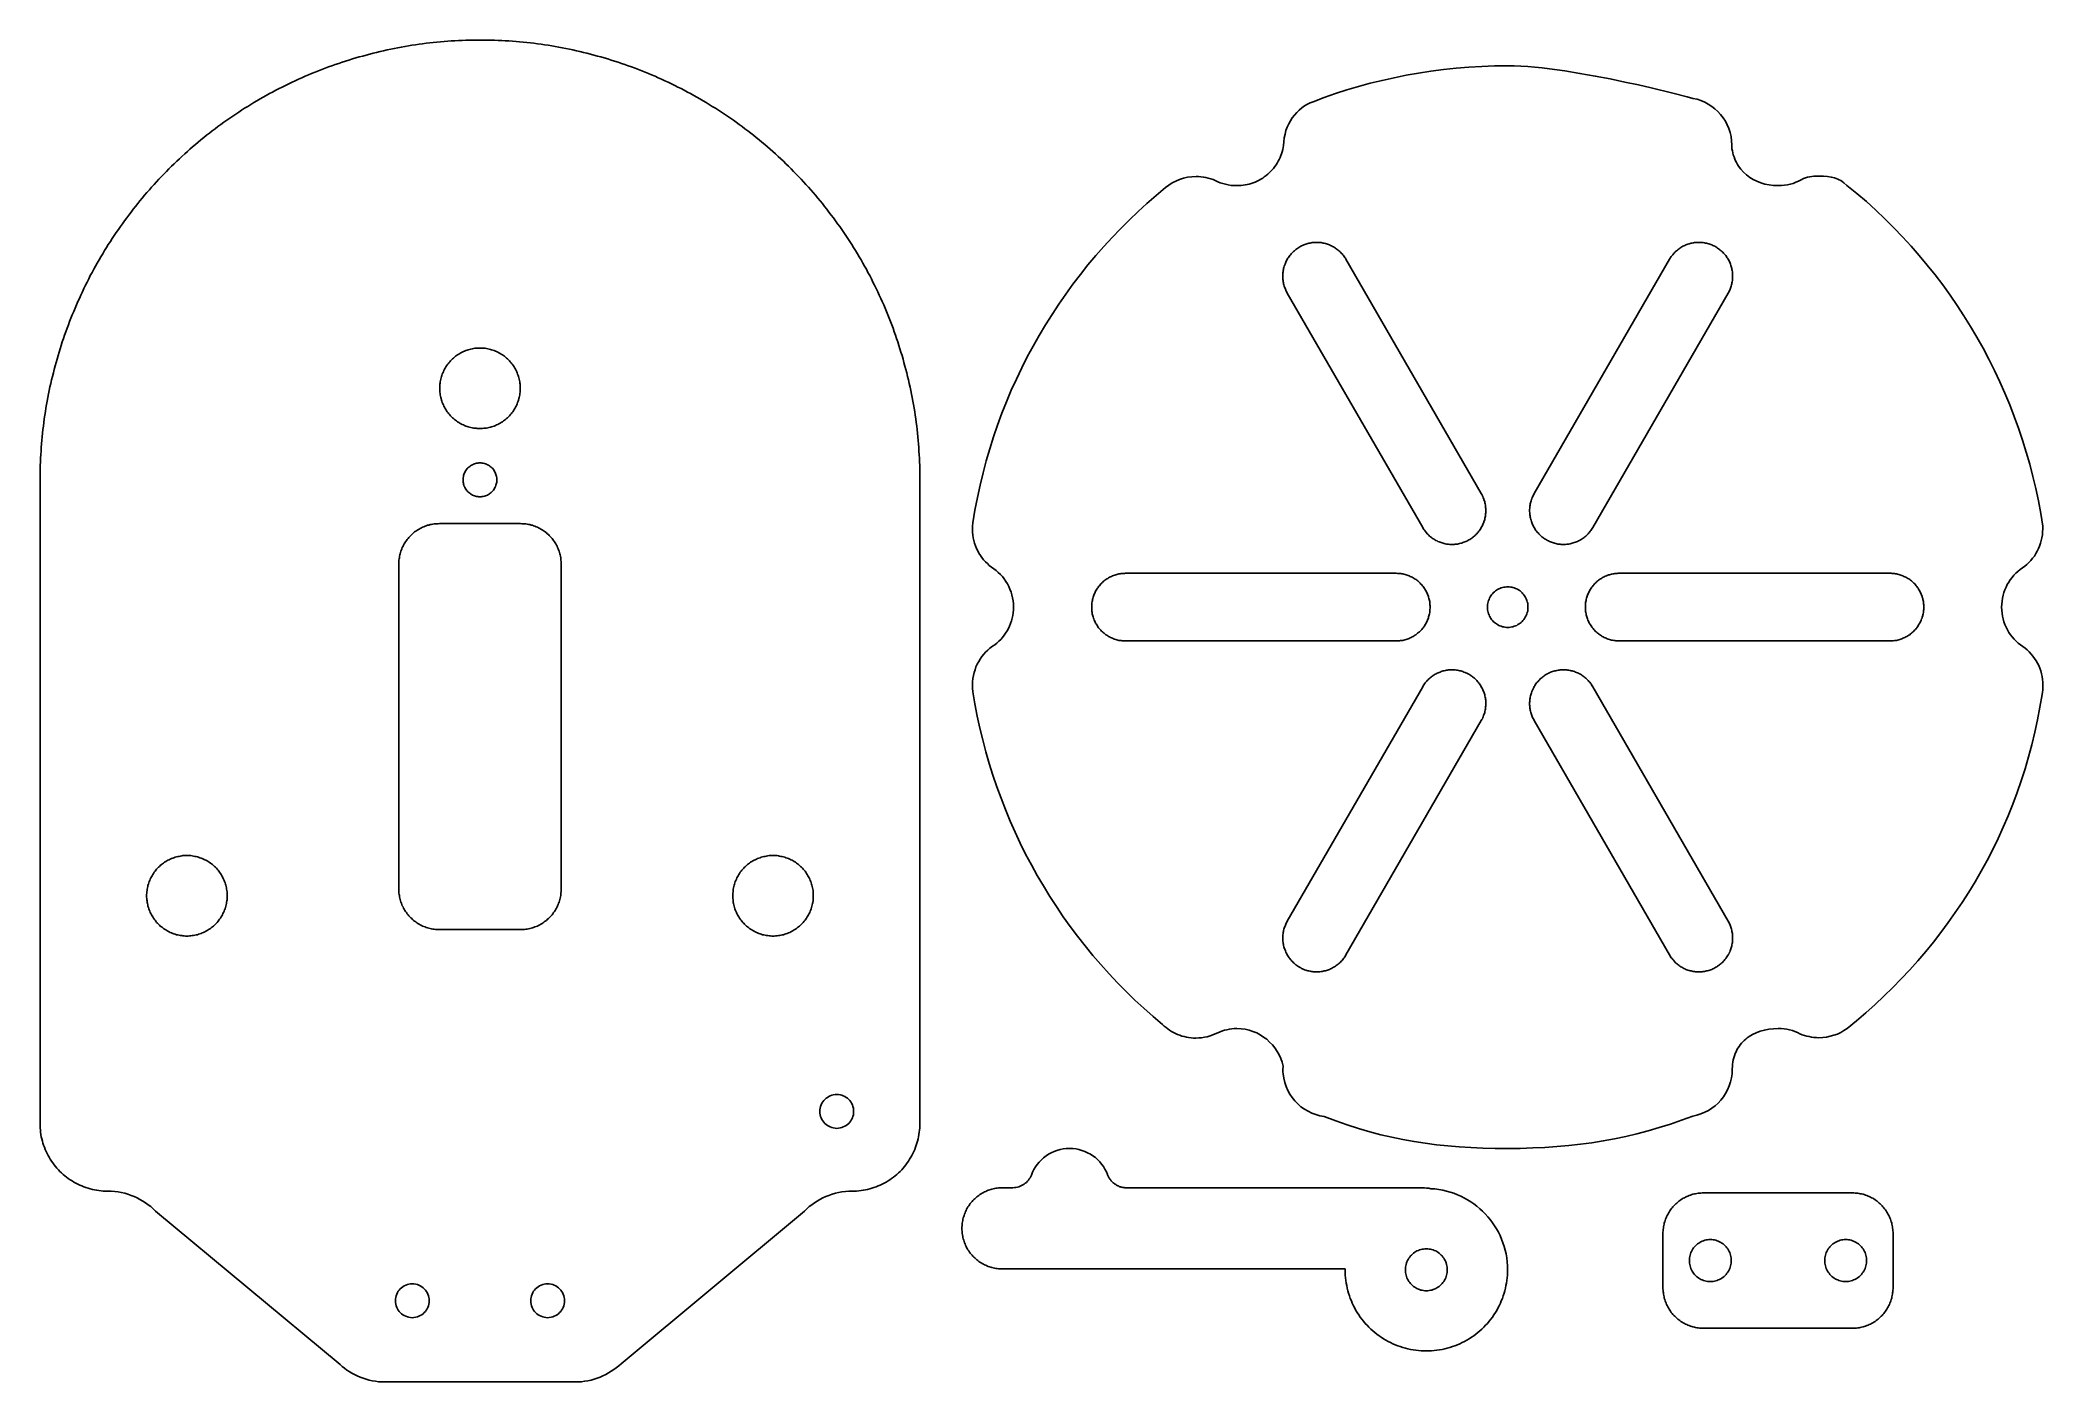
# Model space of a CAD drawing. Extents: x -74 to 74, y -50 to 50.
import ezdxf

# ---------------------------------------------------------------- set-up
doc = ezdxf.new("R2010")
doc.units = 0
doc.layers.get('0').update_dxf_attribs({"linetype": 'CONTINUOUS'})

msp = doc.modelspace()

# ---------------------------------------------------------------- linework, layer by layer
for points in [[(-73.98, 17.09), (-73.98, 17.35), (-73.98, 17.62), (-73.97, 17.88), (-73.97, 18.15), (-73.96, 18.42), (-73.94, 18.68), (-73.93, 18.95), (-73.91, 19.21), (-73.89, 19.48), (-73.87, 19.74), (-73.85, 20.01), (-73.83, 20.27), (-73.8, 20.54), (-73.77, 20.8), (-73.74, 21.06), (-73.7, 21.33), (-73.67, 21.59), (-73.63, 21.85), (-73.59, 22.12), (-73.55, 22.38), (-73.5, 22.64), (-73.45, 22.9), (-73.41, 23.16), (-73.35, 23.43), (-73.3, 23.69), (-73.25, 23.95), (-73.19, 24.21), (-73.13, 24.46), (-73.07, 24.72), (-73, 24.98), (-72.94, 25.24), (-72.87, 25.5), (-72.8, 25.75), (-72.73, 26.01), (-72.65, 26.26), (-72.58, 26.52), (-72.5, 26.77), (-72.42, 27.02), (-72.34, 27.28), (-72.25, 27.53), (-72.17, 27.78), (-72.08, 28.03), (-71.99, 28.28), (-71.89, 28.53), (-71.8, 28.78), (-71.7, 29.03), (-71.61, 29.27), (-71.5, 29.52), (-71.4, 29.76), (-71.3, 30.01), (-71.19, 30.25), (-71.08, 30.49), (-70.97, 30.74), (-70.86, 30.98), (-70.74, 31.22), (-70.63, 31.46), (-70.51, 31.69), (-70.39, 31.93), (-70.27, 32.17), (-70.14, 32.4), (-70.01, 32.64), (-69.89, 32.87), (-69.76, 33.1), (-69.62, 33.33), (-69.49, 33.56), (-69.35, 33.79), (-69.22, 34.02), (-69.08, 34.24), (-68.94, 34.47), (-68.79, 34.69), (-68.65, 34.92), (-68.5, 35.14), (-68.35, 35.36), (-68.2, 35.58), (-68.05, 35.79), (-67.9, 36.01), (-67.74, 36.23), (-67.58, 36.44), (-67.42, 36.65), (-67.26, 36.87), (-67.1, 37.08), (-66.93, 37.28), (-66.77, 37.49), (-66.6, 37.7), (-66.43, 37.9), (-66.26, 38.11), (-66.09, 38.31), (-65.91, 38.51), (-65.74, 38.71), (-65.56, 38.91), (-65.38, 39.1), (-65.2, 39.3), (-65.01, 39.49), (-64.83, 39.68), (-64.64, 39.87), (-64.46, 40.06), (-64.27, 40.25), (-64.08, 40.43), (-63.89, 40.62), (-63.69, 40.8), (-63.5, 40.98), (-63.3, 41.16), (-63.1, 41.34), (-62.91, 41.51), (-62.71, 41.69), (-62.5, 41.86), (-62.3, 42.03), (-62.1, 42.2), (-61.89, 42.37), (-61.68, 42.54), (-61.47, 42.7), (-61.26, 42.86), (-61.05, 43.03), (-60.84, 43.18), (-60.62, 43.34), (-60.41, 43.5), (-60.19, 43.65), (-59.97, 43.8), (-59.75, 43.96), (-59.53, 44.1), (-59.31, 44.25), (-59.09, 44.4), (-58.87, 44.54), (-58.64, 44.68), (-58.41, 44.82), (-58.19, 44.96), (-57.96, 45.09), (-57.73, 45.23), (-57.5, 45.36), (-57.27, 45.49), (-57.03, 45.62), (-56.8, 45.74), (-56.56, 45.87), (-56.33, 45.99), (-56.09, 46.11), (-55.85, 46.23), (-55.61, 46.35), (-55.37, 46.46), (-55.13, 46.57), (-54.89, 46.68), (-54.65, 46.79), (-54.4, 46.9), (-54.16, 47), (-53.92, 47.11), (-53.67, 47.21), (-53.42, 47.31), (-53.17, 47.4), (-52.93, 47.5), (-52.68, 47.59), (-52.43, 47.68), (-52.18, 47.77), (-51.92, 47.85), (-51.67, 47.94), (-51.42, 48.02), (-51.17, 48.1), (-50.91, 48.18), (-50.66, 48.26), (-50.4, 48.33), (-50.15, 48.4), (-49.89, 48.47), (-49.63, 48.54), (-49.37, 48.6), (-49.12, 48.67), (-48.86, 48.73), (-48.6, 48.79), (-48.34, 48.85), (-48.08, 48.9), (-47.82, 48.95), (-47.56, 49.01), (-47.3, 49.05), (-47.03, 49.1), (-46.77, 49.15), (-46.51, 49.19), (-46.25, 49.23), (-45.98, 49.27), (-45.72, 49.3), (-45.46, 49.34), (-45.19, 49.37), (-44.93, 49.4), (-44.66, 49.42), (-44.4, 49.45), (-44.13, 49.47), (-43.87, 49.49), (-43.6, 49.51), (-43.34, 49.53), (-43.07, 49.54), (-42.81, 49.55), (-42.54, 49.56), (-42.28, 49.57), (-42.01, 49.58), (-41.74, 49.58), (-41.48, 49.58), (-41.21, 49.58), (-40.95, 49.58), (-40.68, 49.57), (-40.41, 49.56), (-40.15, 49.55), (-39.88, 49.54), (-39.62, 49.53), (-39.35, 49.51), (-39.09, 49.49), (-38.82, 49.47), (-38.56, 49.45), (-38.29, 49.42), (-38.03, 49.4), (-37.76, 49.37), (-37.5, 49.34), (-37.24, 49.3), (-36.97, 49.27), (-36.71, 49.23), (-36.45, 49.19), (-36.18, 49.15), (-35.92, 49.1), (-35.66, 49.05), (-35.4, 49.01), (-35.14, 48.95), (-34.88, 48.9), (-34.62, 48.85), (-34.36, 48.79), (-34.1, 48.73), (-33.84, 48.67), (-33.58, 48.6), (-33.32, 48.54), (-33.07, 48.47), (-32.81, 48.4), (-32.55, 48.33), (-32.3, 48.26), (-32.04, 48.18), (-31.79, 48.1), (-31.54, 48.02), (-31.28, 47.94), (-31.03, 47.85), (-30.78, 47.77), (-30.53, 47.68), (-30.28, 47.59), (-30.03, 47.5), (-29.78, 47.4), (-29.53, 47.31), (-29.29, 47.21), (-29.04, 47.11), (-28.8, 47), (-28.55, 46.9), (-28.31, 46.79), (-28.07, 46.68), (-27.82, 46.57), (-27.58, 46.46), (-27.34, 46.35), (-27.1, 46.23), (-26.87, 46.11), (-26.63, 45.99), (-26.39, 45.87), (-26.16, 45.74), (-25.92, 45.62), (-25.69, 45.49), (-25.46, 45.36), (-25.23, 45.23), (-25, 45.09), (-24.77, 44.96), (-24.54, 44.82), (-24.32, 44.68), (-24.09, 44.54), (-23.87, 44.4), (-23.64, 44.25), (-23.42, 44.1), (-23.2, 43.96), (-22.98, 43.8), (-22.76, 43.65), (-22.55, 43.5), (-22.33, 43.34), (-22.12, 43.18), (-21.91, 43.03), (-21.69, 42.86), (-21.48, 42.7), (-21.28, 42.54), (-21.07, 42.37), (-20.86, 42.2), (-20.66, 42.03), (-20.45, 41.86), (-20.25, 41.69), (-20.05, 41.51), (-19.85, 41.34), (-19.65, 41.16), (-19.46, 40.98), (-19.26, 40.8), (-19.07, 40.62), (-18.88, 40.43), (-18.69, 40.25), (-18.5, 40.06), (-18.31, 39.87), (-18.13, 39.68), (-17.94, 39.49), (-17.76, 39.3), (-17.58, 39.1), (-17.4, 38.91), (-17.22, 38.71), (-17.05, 38.51), (-16.87, 38.31), (-16.7, 38.11), (-16.53, 37.9), (-16.36, 37.7), (-16.19, 37.49), (-16.02, 37.28), (-15.86, 37.08), (-15.7, 36.87), (-15.53, 36.65), (-15.37, 36.44), (-15.22, 36.23), (-15.06, 36.01), (-14.91, 35.79), (-14.75, 35.58), (-14.6, 35.36), (-14.46, 35.14), (-14.31, 34.92), (-14.16, 34.69), (-14.02, 34.47), (-13.88, 34.24), (-13.74, 34.02), (-13.6, 33.79), (-13.47, 33.56), (-13.33, 33.33), (-13.2, 33.1), (-13.07, 32.87), (-12.94, 32.64), (-12.82, 32.4), (-12.69, 32.17), (-12.57, 31.93), (-12.45, 31.69), (-12.33, 31.46), (-12.21, 31.22), (-12.1, 30.98), (-11.99, 30.74), (-11.88, 30.49), (-11.77, 30.25), (-11.66, 30.01), (-11.56, 29.76), (-11.45, 29.52), (-11.35, 29.27), (-11.25, 29.02), (-11.16, 28.78), (-11.06, 28.53), (-10.97, 28.28), (-10.88, 28.03), (-10.79, 27.78), (-10.71, 27.53), (-10.62, 27.28), (-10.54, 27.02), (-10.46, 26.77), (-10.38, 26.51), (-10.3, 26.26), (-10.23, 26), (-10.16, 25.75), (-10.09, 25.49), (-10.02, 25.23), (-9.95, 24.98), (-9.89, 24.72), (-9.83, 24.46), (-9.77, 24.2), (-9.71, 23.94), (-9.66, 23.68), (-9.6, 23.42), (-9.55, 23.16), (-9.51, 22.9), (-9.46, 22.64), (-9.41, 22.37), (-9.37, 22.11), (-9.33, 21.85), (-9.29, 21.59), (-9.26, 21.32), (-9.22, 21.06), (-9.19, 20.8), (-9.16, 20.53), (-9.14, 20.27), (-9.11, 20), (-9.09, 19.74), (-9.07, 19.47), (-9.05, 19.21), (-9.03, 18.94), (-9.02, 18.68), (-9.01, 18.41), (-9, 18.14), (-8.99, 17.88), (-8.98, 17.61), (-8.98, 17.35), (-8.98, 17.08), (-8.98, 17.02), (-8.98, 17.03), (-8.98, 17.02), (-8.98, -20.97), (-8.98, -30.48), (-8.99, -30.65), (-8.99, -30.81), (-9.01, -30.97), (-9.03, -31.13), (-9.05, -31.3), (-9.08, -31.46), (-9.11, -31.62), (-9.15, -31.78), (-9.2, -31.93), (-9.25, -32.09), (-9.3, -32.24), (-9.36, -32.4), (-9.43, -32.55), (-9.5, -32.69), (-9.57, -32.84), (-9.65, -32.98), (-9.74, -33.12), (-9.83, -33.26), (-9.92, -33.39), (-10.02, -33.53), (-10.12, -33.65), (-10.22, -33.78), (-10.33, -33.9), (-10.45, -34.02), (-10.57, -34.13), (-10.69, -34.24), (-10.81, -34.35), (-10.94, -34.45), (-11.07, -34.55), (-11.21, -34.64), (-11.34, -34.73), (-11.48, -34.81), (-11.63, -34.89), (-11.77, -34.97), (-11.92, -35.04), (-12.07, -35.1), (-12.22, -35.16), (-12.38, -35.22), (-12.53, -35.27), (-12.69, -35.31), (-12.85, -35.35), (-13.01, -35.39), (-13.17, -35.42), (-13.33, -35.44), (-13.49, -35.46), (-13.66, -35.47), (-13.82, -35.48), (-13.98, -35.48), (-14.24, -35.49), (-14.49, -35.51), (-14.74, -35.54), (-14.99, -35.58), (-15.23, -35.64), (-15.47, -35.71), (-15.7, -35.79), (-15.93, -35.88), (-16.15, -35.98), (-16.37, -36.09), (-16.58, -36.21), (-16.78, -36.34), (-16.97, -36.48), (-17.16, -36.62), (-17.34, -36.78), (-17.52, -36.95), (-31.06, -48.23), (-31.23, -48.38), (-31.41, -48.53), (-31.6, -48.66), (-31.79, -48.79), (-31.98, -48.91), (-32.19, -49.02), (-32.4, -49.13), (-32.61, -49.22), (-32.83, -49.3), (-33.05, -49.37), (-33.28, -49.44), (-33.52, -49.49), (-33.75, -49.53), (-33.99, -49.56), (-34.24, -49.57), (-34.48, -49.58), (-48.48, -49.58), (-48.73, -49.57), (-48.97, -49.56), (-49.21, -49.53), (-49.45, -49.49), (-49.68, -49.44), (-49.9, -49.38), (-50.12, -49.31), (-50.34, -49.23), (-50.55, -49.14), (-50.75, -49.04), (-50.95, -48.93), (-51.14, -48.82), (-51.32, -48.7), (-51.5, -48.57), (-51.67, -48.43), (-51.82, -48.29), (-65.45, -36.95), (-65.62, -36.78), (-65.8, -36.62), (-65.99, -36.48), (-66.19, -36.34), (-66.39, -36.21), (-66.6, -36.09), (-66.82, -35.98), (-67.04, -35.88), (-67.26, -35.79), (-67.5, -35.71), (-67.73, -35.64), (-67.98, -35.58), (-68.22, -35.54), (-68.47, -35.51), (-68.73, -35.49), (-68.98, -35.48), (-69.15, -35.48), (-69.31, -35.47), (-69.47, -35.46), (-69.64, -35.44), (-69.8, -35.42), (-69.96, -35.39), (-70.12, -35.35), (-70.28, -35.31), (-70.43, -35.27), (-70.59, -35.22), (-70.74, -35.16), (-70.9, -35.1), (-71.05, -35.04), (-71.19, -34.97), (-71.34, -34.89), (-71.48, -34.81), (-71.62, -34.73), (-71.76, -34.64), (-71.9, -34.55), (-72.03, -34.45), (-72.16, -34.35), (-72.28, -34.24), (-72.4, -34.13), (-72.52, -34.02), (-72.63, -33.9), (-72.74, -33.78), (-72.85, -33.65), (-72.95, -33.53), (-73.05, -33.39), (-73.14, -33.26), (-73.23, -33.12), (-73.31, -32.98), (-73.39, -32.84), (-73.47, -32.69), (-73.54, -32.55), (-73.6, -32.4), (-73.66, -32.24), (-73.72, -32.09), (-73.77, -31.93), (-73.81, -31.78), (-73.85, -31.62), (-73.89, -31.46), (-73.92, -31.3), (-73.94, -31.13), (-73.96, -30.97), (-73.97, -30.81), (-73.98, -30.65), (-73.98, -30.48), (-73.98, 17.02)], [(-3.45, 4.9), (-3.63, 4.78), (-3.81, 4.64), (-3.97, 4.5), (-4.13, 4.35), (-4.27, 4.19), (-4.41, 4.02), (-4.53, 3.84), (-4.64, 3.65), (-4.75, 3.46), (-4.84, 3.26), (-4.91, 3.05), (-4.98, 2.84), (-5.03, 2.62), (-5.07, 2.39), (-5.09, 2.16), (-5.1, 1.93), (-5.09, 1.68), (-5.07, 1.42), (-4.92, 0.53), (-4.75, -0.37), (-4.55, -1.26), (-4.34, -2.14), (-4.11, -3.02), (-3.86, -3.89), (-3.59, -4.75), (-3.3, -5.61), (-2.99, -6.45), (-2.66, -7.29), (-2.32, -8.13), (-1.95, -8.95), (-1.57, -9.76), (-1.17, -10.57), (-0.75, -11.37), (-0.31, -12.15), (0.14, -12.93), (0.61, -13.7), (1.1, -14.45), (1.61, -15.2), (2.13, -15.93), (2.67, -16.65), (3.23, -17.36), (3.8, -18.06), (4.39, -18.74), (4.99, -19.42), (5.61, -20.08), (6.25, -20.72), (6.9, -21.36), (7.57, -21.97), (8.25, -22.58), (8.95, -23.17), (9.07, -23.28), (9.2, -23.39), (9.33, -23.49), (9.46, -23.59), (9.6, -23.68), (9.75, -23.76), (9.9, -23.83), (10.05, -23.9), (10.21, -23.96), (10.37, -24.02), (10.54, -24.06), (10.7, -24.1), (10.87, -24.13), (11.05, -24.15), (11.22, -24.17), (11.4, -24.17), (11.62, -24.16), (11.83, -24.14), (12.04, -24.11), (12.25, -24.07), (12.45, -24.01), (12.65, -23.94), (12.84, -23.86), (13.03, -23.77), (13.19, -23.7), (13.36, -23.64), (13.53, -23.59), (13.7, -23.55), (13.88, -23.51), (14.06, -23.49), (14.24, -23.47), (14.43, -23.46), (14.74, -23.48), (15.04, -23.52), (15.34, -23.59), (15.62, -23.68), (15.9, -23.79), (16.16, -23.93), (16.4, -24.09), (16.64, -24.26), (16.85, -24.46), (17.06, -24.67), (17.24, -24.9), (17.4, -25.15), (17.55, -25.4), (17.67, -25.67), (17.77, -25.95), (17.85, -26.24), (17.84, -26.49), (17.84, -26.66), (17.85, -26.82), (17.9, -27.14), (17.97, -27.46), (18.07, -27.76), (18.2, -28.04), (18.35, -28.32), (18.52, -28.57), (18.72, -28.81), (18.93, -29.04), (19.17, -29.24), (19.42, -29.42), (19.69, -29.58), (19.97, -29.71), (20.27, -29.82), (20.57, -29.91), (20.73, -29.94), (20.89, -29.96), (21.75, -30.29), (22.59, -30.58), (23.43, -30.85), (24.25, -31.09), (25.07, -31.31), (25.89, -31.5), (26.7, -31.67), (27.52, -31.82), (28.34, -31.94), (29.17, -32.05), (30.01, -32.14), (30.86, -32.21), (31.72, -32.26), (32.6, -32.3), (33.51, -32.32), (34.43, -32.32), (35.37, -32.32), (36.29, -32.29), (37.19, -32.25), (38.08, -32.19), (38.95, -32.11), (39.81, -32.02), (40.66, -31.9), (41.5, -31.77), (42.33, -31.61), (43.16, -31.44), (43.99, -31.24), (44.81, -31.02), (45.63, -30.78), (46.46, -30.52), (47.28, -30.24), (48.12, -29.93), (48.42, -29.86), (48.72, -29.77), (49, -29.65), (49.27, -29.51), (49.52, -29.35), (49.76, -29.17), (49.99, -28.97), (50.19, -28.75), (50.38, -28.51), (50.54, -28.26), (50.69, -27.99), (50.81, -27.71), (50.9, -27.41), (50.97, -27.11), (51.02, -26.8), (51.03, -26.48), (51.03, -26.45), (51.04, -26.27), (51.05, -26.1), (51.08, -25.94), (51.11, -25.78), (51.15, -25.62), (51.19, -25.47), (51.25, -25.32), (51.31, -25.18), (51.38, -25.05), (51.45, -24.91), (51.53, -24.79), (51.62, -24.67), (51.71, -24.55), (51.81, -24.45), (51.92, -24.34), (52.03, -24.24), (52.14, -24.15), (52.27, -24.06), (52.52, -23.91), (52.8, -23.77), (53.1, -23.66), (53.41, -23.58), (53.74, -23.51), (54.08, -23.48), (54.43, -23.46), (54.65, -23.47), (54.86, -23.49), (55.07, -23.52), (55.27, -23.57), (55.47, -23.62), (55.66, -23.69), (55.85, -23.76), (56.03, -23.85), (56.2, -23.92), (56.36, -23.97), (56.53, -24.02), (56.71, -24.06), (56.88, -24.1), (57.06, -24.12), (57.25, -24.13), (57.43, -24.14), (57.72, -24.13), (58, -24.09), (58.27, -24.04), (58.54, -23.96), (58.8, -23.87), (59.04, -23.75), (59.28, -23.62), (59.51, -23.47), (60.21, -22.89), (60.9, -22.3), (61.58, -21.7), (62.24, -21.08), (62.89, -20.44), (63.52, -19.8), (64.14, -19.13), (64.74, -18.46), (65.33, -17.77), (65.9, -17.08), (66.45, -16.36), (66.99, -15.64), (67.51, -14.9), (68.01, -14.15), (68.5, -13.39), (68.97, -12.62), (69.42, -11.84), (69.86, -11.04), (70.28, -10.23), (70.67, -9.42), (71.05, -8.59), (71.41, -7.75), (71.75, -6.89), (72.08, -6.03), (72.38, -5.16), (72.66, -4.28), (72.92, -3.39), (73.16, -2.49), (73.38, -1.57), (73.58, -0.65), (73.76, 0.28), (73.92, 1.22), (73.95, 1.38), (73.97, 1.55), (73.98, 1.73), (73.98, 1.9), (73.98, 2.12), (73.96, 2.33), (73.92, 2.55), (73.88, 2.75), (73.82, 2.96), (73.75, 3.16), (73.67, 3.35), (73.58, 3.53), (73.48, 3.71), (73.36, 3.89), (73.24, 4.05), (73.11, 4.21), (72.97, 4.36), (72.82, 4.51), (72.66, 4.64), (72.49, 4.76), (72.32, 4.88), (72.16, 5.02), (72, 5.16), (71.85, 5.31), (71.71, 5.47), (71.59, 5.64), (71.47, 5.81), (71.36, 6), (71.26, 6.19), (71.18, 6.38), (71.1, 6.59), (71.04, 6.8), (70.99, 7.01), (70.96, 7.23), (70.94, 7.45), (70.93, 7.68), (70.94, 7.9), (70.96, 8.12), (70.99, 8.34), (71.04, 8.55), (71.1, 8.76), (71.17, 8.96), (71.26, 9.15), (71.35, 9.34), (71.46, 9.53), (71.57, 9.7), (71.7, 9.87), (71.84, 10.03), (71.98, 10.18), (72.14, 10.32), (72.3, 10.45), (72.47, 10.58), (72.64, 10.7), (72.8, 10.83), (72.95, 10.98), (73.09, 11.13), (73.22, 11.29), (73.35, 11.45), (73.46, 11.63), (73.56, 11.81), (73.66, 12), (73.74, 12.19), (73.81, 12.39), (73.86, 12.59), (73.91, 12.8), (73.94, 13.01), (73.96, 13.23), (73.97, 13.45), (73.97, 13.67), (73.82, 14.6), (73.65, 15.52), (73.46, 16.43), (73.24, 17.34), (73.01, 18.24), (72.75, 19.13), (72.48, 20.02), (72.18, 20.9), (71.86, 21.77), (71.53, 22.63), (71.17, 23.49), (70.8, 24.33), (70.4, 25.17), (69.99, 25.99), (69.56, 26.81), (69.11, 27.62), (68.64, 28.41), (68.15, 29.2), (67.64, 29.97), (67.12, 30.73), (66.58, 31.48), (66.02, 32.22), (65.44, 32.94), (64.85, 33.65), (64.24, 34.35), (63.61, 35.04), (62.97, 35.71), (62.31, 36.37), (61.63, 37.01), (60.94, 37.64), (60.23, 38.25), (59.5, 38.84), (59.27, 39.04), (59.16, 39.12), (59.05, 39.19), (58.93, 39.26), (58.82, 39.31), (58.7, 39.36), (58.59, 39.4), (58.34, 39.46), (58.07, 39.5), (57.77, 39.51), (57.45, 39.52), (57.06, 39.51), (56.9, 39.5), (56.75, 39.48), (56.6, 39.45), (56.45, 39.4), (56.29, 39.34), (56.12, 39.25), (55.93, 39.15), (55.73, 39.07), (55.53, 38.99), (55.32, 38.93), (55.1, 38.88), (54.88, 38.85), (54.66, 38.82), (54.43, 38.82), (54.09, 38.83), (53.76, 38.87), (53.44, 38.93), (53.14, 39.02), (52.85, 39.14), (52.58, 39.27), (52.32, 39.43), (52.08, 39.61), (51.86, 39.81), (51.66, 40.03), (51.49, 40.26), (51.41, 40.39), (51.34, 40.52), (51.27, 40.66), (51.21, 40.79), (51.16, 40.94), (51.11, 41.09), (51.07, 41.24), (51.04, 41.39), (51.01, 41.55), (51, 41.72), (51, 41.82), (50.98, 42.14), (50.94, 42.45), (50.87, 42.75), (50.78, 43.05), (50.66, 43.32), (50.52, 43.59), (50.36, 43.84), (50.17, 44.08), (49.97, 44.3), (49.75, 44.5), (49.52, 44.68), (49.26, 44.85), (49, 44.99), (48.72, 45.11), (48.43, 45.2), (48.12, 45.27), (47.7, 45.38), (46.63, 45.65), (45.04, 46.04), (44.1, 46.26), (43.09, 46.48), (42.02, 46.71), (40.91, 46.92), (39.78, 47.12), (38.65, 47.3), (37.53, 47.46), (36.98, 47.52), (36.44, 47.57), (35.92, 47.62), (35.4, 47.65), (34.91, 47.67), (34.43, 47.68), (33.47, 47.67), (32.52, 47.63), (31.57, 47.58), (30.63, 47.5), (29.7, 47.4), (28.77, 47.28), (27.86, 47.14), (26.95, 46.98), (26.05, 46.8), (25.16, 46.6), (24.29, 46.39), (23.42, 46.15), (22.56, 45.9), (21.72, 45.62), (20.89, 45.33), (20.07, 45.02), (19.85, 44.94), (19.64, 44.84), (19.43, 44.71), (19.23, 44.57), (19.04, 44.41), (18.86, 44.23), (18.69, 44.04), (18.53, 43.84), (18.39, 43.62), (18.26, 43.38), (18.15, 43.14), (18.06, 42.89), (17.99, 42.62), (17.93, 42.35), (17.9, 42.07), (17.89, 41.78), (17.86, 41.63), (17.83, 41.48), (17.79, 41.33), (17.74, 41.18), (17.69, 41.04), (17.63, 40.89), (17.56, 40.75), (17.49, 40.62), (17.41, 40.48), (17.33, 40.35), (17.24, 40.23), (17.14, 40.1), (17.04, 39.99), (16.93, 39.87), (16.82, 39.76), (16.71, 39.66), (16.59, 39.56), (16.46, 39.47), (16.34, 39.38), (16.2, 39.3), (16.07, 39.23), (15.93, 39.16), (15.79, 39.09), (15.64, 39.04), (15.5, 38.99), (15.35, 38.94), (15.2, 38.9), (15.05, 38.87), (14.89, 38.85), (14.74, 38.83), (14.59, 38.82), (14.43, 38.82), (14.22, 38.82), (14.01, 38.84), (13.8, 38.87), (13.6, 38.92), (13.4, 38.97), (13.2, 39.04), (13.02, 39.11), (12.83, 39.2), (12.67, 39.27), (12.5, 39.33), (12.32, 39.38), (12.14, 39.42), (11.97, 39.45), (11.78, 39.48), (11.6, 39.49), (11.42, 39.49), (11.1, 39.48), (10.79, 39.44), (10.49, 39.37), (10.2, 39.28), (9.92, 39.16), (9.65, 39.02), (9.4, 38.86), (9.16, 38.68), (8.47, 38.1), (7.79, 37.51), (7.13, 36.9), (6.47, 36.28), (5.84, 35.64), (5.21, 34.99), (4.6, 34.33), (4.01, 33.65), (3.43, 32.96), (2.87, 32.25), (2.32, 31.53), (1.79, 30.8), (1.28, 30.06), (0.78, 29.3), (0.29, 28.54), (-0.17, 27.76), (-0.62, 26.97), (-1.05, 26.16), (-1.46, 25.35), (-1.85, 24.53), (-2.23, 23.7), (-2.59, 22.85), (-2.92, 22), (-3.24, 21.13), (-3.54, 20.26), (-3.82, 19.38), (-4.08, 18.49), (-4.32, 17.59), (-4.54, 16.68), (-4.74, 15.77), (-4.92, 14.84), (-5.07, 13.91), (-5.09, 13.67), (-5.09, 13.42), (-5.09, 13.21), (-5.07, 13), (-5.04, 12.8), (-5, 12.59), (-4.94, 12.4), (-4.88, 12.21), (-4.8, 12.02), (-4.71, 11.84), (-4.62, 11.67), (-4.51, 11.5), (-4.4, 11.34), (-4.28, 11.18), (-4.14, 11.03), (-4, 10.89), (-3.86, 10.76), (-3.7, 10.64), (-3.52, 10.51), (-3.35, 10.38), (-3.19, 10.24), (-3.03, 10.09), (-2.89, 9.93), (-2.75, 9.76), (-2.63, 9.58), (-2.52, 9.39), (-2.42, 9.2), (-2.33, 9), (-2.25, 8.79), (-2.19, 8.58), (-2.14, 8.36), (-2.1, 8.14), (-2.08, 7.91), (-2.07, 7.68), (-2.08, 7.47), (-2.09, 7.26), (-2.13, 7.05), (-2.17, 6.85), (-2.22, 6.66), (-2.29, 6.47), (-2.36, 6.28), (-2.45, 6.1), (-2.54, 5.93), (-2.65, 5.76), (-2.76, 5.6), (-2.88, 5.44), (-3.01, 5.29), (-3.15, 5.15), (-3.3, 5.02)], [(22.49, 33.38), (32.49, 16.06), (32.53, 15.99), (32.57, 15.91), (32.6, 15.84), (32.64, 15.76), (32.67, 15.69), (32.69, 15.61), (32.72, 15.53), (32.74, 15.45), (32.76, 15.38), (32.78, 15.3), (32.79, 15.21), (32.8, 15.13), (32.81, 15.05), (32.82, 14.97), (32.82, 14.89), (32.83, 14.81), (32.82, 14.73), (32.82, 14.64), (32.81, 14.56), (32.8, 14.48), (32.79, 14.4), (32.78, 14.32), (32.76, 14.24), (32.74, 14.16), (32.72, 14.08), (32.69, 14), (32.67, 13.93), (32.64, 13.85), (32.6, 13.77), (32.57, 13.7), (32.53, 13.63), (32.49, 13.56), (32.45, 13.49), (32.4, 13.42), (32.36, 13.35), (32.31, 13.28), (32.26, 13.22), (32.2, 13.16), (32.15, 13.1), (32.09, 13.04), (32.03, 12.98), (31.97, 12.93), (31.91, 12.87), (31.85, 12.82), (31.78, 12.77), (31.71, 12.73), (31.64, 12.68), (31.57, 12.64), (31.5, 12.6), (31.43, 12.56), (31.36, 12.53), (31.28, 12.5), (31.2, 12.47), (31.13, 12.44), (31.05, 12.41), (30.97, 12.39), (30.89, 12.37), (30.81, 12.36), (30.73, 12.34), (30.65, 12.33), (30.57, 12.32), (30.49, 12.31), (30.4, 12.31), (30.32, 12.31), (30.24, 12.31), (30.16, 12.31), (30.08, 12.32), (30, 12.33), (29.92, 12.34), (29.83, 12.36), (29.75, 12.37), (29.68, 12.39), (29.6, 12.42), (29.52, 12.44), (29.44, 12.47), (29.37, 12.5), (29.29, 12.53), (29.22, 12.57), (29.14, 12.61), (29.07, 12.65), (29, 12.69), (28.93, 12.73), (28.87, 12.78), (28.8, 12.83), (28.74, 12.88), (28.67, 12.93), (28.61, 12.99), (28.56, 13.04), (28.5, 13.1), (28.44, 13.16), (28.39, 13.23), (28.34, 13.29), (28.29, 13.36), (28.24, 13.42), (28.2, 13.49), (28.16, 13.56), (18.16, 30.88), (18.12, 30.95), (18.08, 31.02), (18.05, 31.1), (18.02, 31.17), (17.99, 31.25), (17.96, 31.33), (17.93, 31.4), (17.91, 31.48), (17.89, 31.56), (17.87, 31.64), (17.86, 31.72), (17.85, 31.8), (17.84, 31.89), (17.83, 31.97), (17.83, 32.05), (17.83, 32.13), (17.83, 32.21), (17.83, 32.29), (17.84, 32.38), (17.85, 32.46), (17.86, 32.54), (17.87, 32.62), (17.89, 32.7), (17.91, 32.78), (17.93, 32.86), (17.96, 32.93), (17.99, 33.01), (18.02, 33.09), (18.05, 33.16), (18.08, 33.24), (18.12, 33.31), (18.16, 33.38), (18.2, 33.45), (18.25, 33.52), (18.29, 33.59), (18.34, 33.65), (18.39, 33.72), (18.45, 33.78), (18.5, 33.84), (18.56, 33.9), (18.62, 33.96), (18.68, 34.01), (18.74, 34.06), (18.8, 34.11), (18.87, 34.16), (18.94, 34.21), (19.01, 34.25), (19.08, 34.3), (19.15, 34.34), (19.22, 34.37), (19.29, 34.41), (19.37, 34.44), (19.45, 34.47), (19.52, 34.5), (19.6, 34.52), (19.68, 34.55), (19.76, 34.57), (19.84, 34.58), (19.92, 34.6), (20, 34.61), (20.08, 34.62), (20.16, 34.63), (20.24, 34.63), (20.33, 34.63), (20.41, 34.63), (20.49, 34.63), (20.57, 34.62), (20.65, 34.61), (20.73, 34.6), (20.81, 34.58), (20.89, 34.56), (20.97, 34.54), (21.05, 34.52), (21.13, 34.5), (21.21, 34.47), (21.28, 34.44), (21.36, 34.41), (21.43, 34.37), (21.51, 34.33), (21.58, 34.29), (21.65, 34.25), (21.72, 34.21), (21.78, 34.16), (21.85, 34.11), (21.91, 34.06), (21.97, 34.01), (22.04, 33.95), (22.09, 33.9), (22.15, 33.84), (22.21, 33.78), (22.26, 33.71), (22.31, 33.65), (22.36, 33.59), (22.41, 33.52), (22.45, 33.45)], [(50.73, 30.88), (40.73, 13.56), (40.68, 13.49), (40.64, 13.42), (40.59, 13.35), (40.54, 13.29), (40.49, 13.22), (40.44, 13.16), (40.39, 13.1), (40.33, 13.04), (40.27, 12.98), (40.21, 12.93), (40.15, 12.88), (40.08, 12.82), (40.02, 12.78), (39.95, 12.73), (39.88, 12.68), (39.81, 12.64), (39.74, 12.6), (39.67, 12.57), (39.59, 12.53), (39.52, 12.5), (39.44, 12.47), (39.36, 12.44), (39.29, 12.42), (39.21, 12.39), (39.13, 12.37), (39.05, 12.36), (38.97, 12.34), (38.89, 12.33), (38.8, 12.32), (38.72, 12.31), (38.64, 12.31), (38.56, 12.31), (38.48, 12.31), (38.4, 12.31), (38.31, 12.32), (38.23, 12.33), (38.15, 12.34), (38.07, 12.36), (37.99, 12.37), (37.91, 12.39), (37.83, 12.42), (37.76, 12.44), (37.68, 12.47), (37.6, 12.5), (37.53, 12.53), (37.45, 12.57), (37.38, 12.6), (37.31, 12.64), (37.24, 12.69), (37.17, 12.73), (37.1, 12.78), (37.04, 12.83), (36.97, 12.88), (36.91, 12.93), (36.85, 12.99), (36.79, 13.04), (36.73, 13.1), (36.68, 13.16), (36.63, 13.22), (36.58, 13.29), (36.53, 13.35), (36.48, 13.42), (36.44, 13.49), (36.39, 13.56), (36.35, 13.63), (36.32, 13.71), (36.28, 13.78), (36.25, 13.85), (36.22, 13.93), (36.19, 14.01), (36.17, 14.09), (36.15, 14.16), (36.13, 14.24), (36.11, 14.32), (36.09, 14.41), (36.08, 14.49), (36.07, 14.57), (36.07, 14.65), (36.06, 14.73), (36.06, 14.81), (36.06, 14.89), (36.07, 14.98), (36.07, 15.06), (36.08, 15.14), (36.1, 15.22), (36.11, 15.3), (36.13, 15.38), (36.15, 15.46), (36.17, 15.54), (36.2, 15.62), (36.22, 15.69), (36.25, 15.77), (36.29, 15.84), (36.32, 15.92), (36.36, 15.99), (36.4, 16.06), (46.4, 33.38), (46.44, 33.45), (46.48, 33.52), (46.53, 33.59), (46.58, 33.65), (46.63, 33.72), (46.68, 33.78), (46.74, 33.84), (46.79, 33.9), (46.85, 33.96), (46.91, 34.01), (46.98, 34.06), (47.04, 34.11), (47.11, 34.16), (47.17, 34.21), (47.24, 34.25), (47.31, 34.3), (47.38, 34.34), (47.46, 34.37), (47.53, 34.41), (47.61, 34.44), (47.68, 34.47), (47.76, 34.5), (47.84, 34.52), (47.92, 34.55), (48, 34.57), (48.08, 34.58), (48.16, 34.6), (48.24, 34.61), (48.32, 34.62), (48.4, 34.63), (48.48, 34.63), (48.56, 34.63), (48.64, 34.63), (48.73, 34.63), (48.81, 34.62), (48.89, 34.61), (48.97, 34.6), (49.05, 34.58), (49.13, 34.57), (49.21, 34.55), (49.29, 34.52), (49.37, 34.5), (49.44, 34.47), (49.52, 34.44), (49.59, 34.41), (49.67, 34.37), (49.74, 34.34), (49.81, 34.3), (49.88, 34.25), (49.95, 34.21), (50.02, 34.16), (50.09, 34.11), (50.15, 34.06), (50.21, 34.01), (50.27, 33.95), (50.33, 33.9), (50.39, 33.84), (50.44, 33.78), (50.5, 33.72), (50.55, 33.65), (50.6, 33.59), (50.64, 33.52), (50.69, 33.45), (50.73, 33.38), (50.77, 33.31), (50.81, 33.24), (50.84, 33.16), (50.87, 33.09), (50.9, 33.01), (50.93, 32.93), (50.95, 32.85), (50.98, 32.78), (51, 32.7), (51.01, 32.62), (51.03, 32.54), (51.04, 32.46), (51.05, 32.37), (51.06, 32.29), (51.06, 32.21), (51.06, 32.13), (51.06, 32.05), (51.06, 31.97), (51.05, 31.88), (51.04, 31.8), (51.03, 31.72), (51.01, 31.64), (51, 31.56), (50.98, 31.48), (50.95, 31.4), (50.93, 31.33), (50.9, 31.25), (50.87, 31.17), (50.84, 31.1), (50.8, 31.02), (50.77, 30.95)], [(-41.48, 26.82), (-41.58, 26.82), (-41.68, 26.81), (-41.77, 26.81), (-41.87, 26.8), (-41.97, 26.78), (-42.06, 26.76), (-42.16, 26.74), (-42.25, 26.72), (-42.35, 26.69), (-42.44, 26.66), (-42.53, 26.63), (-42.62, 26.59), (-42.71, 26.56), (-42.8, 26.51), (-42.89, 26.47), (-42.97, 26.42), (-43.05, 26.37), (-43.14, 26.32), (-43.22, 26.26), (-43.29, 26.21), (-43.37, 26.15), (-43.44, 26.08), (-43.52, 26.02), (-43.59, 25.95), (-43.65, 25.88), (-43.72, 25.81), (-43.78, 25.73), (-43.84, 25.66), (-43.9, 25.58), (-43.96, 25.5), (-44.01, 25.42), (-44.06, 25.33), (-44.11, 25.25), (-44.15, 25.16), (-44.19, 25.07), (-44.23, 24.98), (-44.27, 24.89), (-44.3, 24.8), (-44.33, 24.71), (-44.36, 24.62), (-44.38, 24.52), (-44.4, 24.43), (-44.42, 24.33), (-44.43, 24.23), (-44.44, 24.14), (-44.45, 24.04), (-44.46, 23.94), (-44.46, 23.85), (-44.46, 23.75), (-44.45, 23.65), (-44.44, 23.55), (-44.43, 23.46), (-44.42, 23.36), (-44.4, 23.27), (-44.38, 23.17), (-44.36, 23.08), (-44.33, 22.98), (-44.3, 22.89), (-44.27, 22.8), (-44.23, 22.71), (-44.19, 22.62), (-44.15, 22.53), (-44.11, 22.44), (-44.06, 22.36), (-44.01, 22.28), (-43.96, 22.19), (-43.9, 22.11), (-43.84, 22.04), (-43.78, 21.96), (-43.72, 21.88), (-43.65, 21.81), (-43.59, 21.74), (-43.52, 21.67), (-43.44, 21.61), (-43.37, 21.55), (-43.29, 21.49), (-43.22, 21.43), (-43.14, 21.37), (-43.05, 21.32), (-42.97, 21.27), (-42.89, 21.22), (-42.8, 21.18), (-42.71, 21.14), (-42.62, 21.1), (-42.53, 21.06), (-42.44, 21.03), (-42.35, 21), (-42.25, 20.97), (-42.16, 20.95), (-42.06, 20.93), (-41.97, 20.91), (-41.87, 20.9), (-41.77, 20.89), (-41.68, 20.88), (-41.58, 20.87), (-41.48, 20.87), (-41.39, 20.87), (-41.29, 20.88), (-41.19, 20.89), (-41.09, 20.9), (-41, 20.91), (-40.9, 20.93), (-40.81, 20.95), (-40.71, 20.97), (-40.62, 21), (-40.53, 21.03), (-40.44, 21.06), (-40.34, 21.1), (-40.26, 21.14), (-40.17, 21.18), (-40.08, 21.22), (-40, 21.27), (-39.91, 21.32), (-39.83, 21.37), (-39.75, 21.43), (-39.67, 21.49), (-39.6, 21.55), (-39.52, 21.61), (-39.45, 21.67), (-39.38, 21.74), (-39.31, 21.81), (-39.25, 21.88), (-39.18, 21.96), (-39.12, 22.04), (-39.06, 22.11), (-39.01, 22.19), (-38.96, 22.28), (-38.91, 22.36), (-38.86, 22.44), (-38.81, 22.53), (-38.77, 22.62), (-38.73, 22.71), (-38.7, 22.8), (-38.67, 22.89), (-38.64, 22.98), (-38.61, 23.08), (-38.59, 23.17), (-38.57, 23.27), (-38.55, 23.36), (-38.53, 23.46), (-38.52, 23.55), (-38.51, 23.65), (-38.51, 23.75), (-38.51, 23.85), (-38.51, 23.94), (-38.51, 24.04), (-38.52, 24.14), (-38.53, 24.23), (-38.55, 24.33), (-38.57, 24.43), (-38.59, 24.52), (-38.61, 24.62), (-38.64, 24.71), (-38.67, 24.8), (-38.7, 24.89), (-38.73, 24.98), (-38.77, 25.07), (-38.81, 25.16), (-38.86, 25.25), (-38.91, 25.33), (-38.96, 25.42), (-39.01, 25.5), (-39.06, 25.58), (-39.12, 25.66), (-39.18, 25.73), (-39.25, 25.81), (-39.31, 25.88), (-39.38, 25.95), (-39.45, 26.02), (-39.52, 26.08), (-39.6, 26.15), (-39.67, 26.21), (-39.75, 26.26), (-39.83, 26.32), (-39.91, 26.37), (-40, 26.42), (-40.08, 26.47), (-40.17, 26.51), (-40.26, 26.56), (-40.34, 26.59), (-40.44, 26.63), (-40.53, 26.66), (-40.62, 26.69), (-40.71, 26.72), (-40.81, 26.74), (-40.9, 26.76), (-41, 26.78), (-41.09, 26.8), (-41.19, 26.81), (-41.29, 26.81), (-41.39, 26.82)], [(-41.48, 18.33), (-41.56, 18.33), (-41.65, 18.32), (-41.73, 18.31), (-41.81, 18.29), (-41.88, 18.26), (-41.96, 18.24), (-42.04, 18.2), (-42.11, 18.16), (-42.18, 18.12), (-42.24, 18.07), (-42.31, 18.02), (-42.37, 17.96), (-42.42, 17.91), (-42.47, 17.84), (-42.52, 17.78), (-42.57, 17.71), (-42.6, 17.63), (-42.64, 17.56), (-42.67, 17.48), (-42.69, 17.4), (-42.71, 17.32), (-42.72, 17.24), (-42.73, 17.16), (-42.73, 17.08), (-42.73, 17), (-42.72, 16.92), (-42.71, 16.84), (-42.69, 16.76), (-42.67, 16.68), (-42.64, 16.6), (-42.6, 16.53), (-42.57, 16.46), (-42.52, 16.39), (-42.47, 16.32), (-42.42, 16.26), (-42.37, 16.2), (-42.31, 16.14), (-42.24, 16.09), (-42.18, 16.04), (-42.11, 16), (-42.04, 15.96), (-41.96, 15.93), (-41.88, 15.9), (-41.81, 15.87), (-41.73, 15.86), (-41.65, 15.84), (-41.56, 15.83), (-41.48, 15.83), (-41.4, 15.83), (-41.32, 15.84), (-41.24, 15.86), (-41.16, 15.87), (-41.08, 15.9), (-41, 15.93), (-40.93, 15.96), (-40.86, 16), (-40.79, 16.04), (-40.72, 16.09), (-40.66, 16.14), (-40.6, 16.2), (-40.54, 16.26), (-40.49, 16.32), (-40.44, 16.39), (-40.4, 16.46), (-40.36, 16.53), (-40.33, 16.6), (-40.3, 16.68), (-40.28, 16.76), (-40.26, 16.84), (-40.24, 16.92), (-40.24, 17), (-40.23, 17.08), (-40.24, 17.16), (-40.24, 17.24), (-40.26, 17.32), (-40.28, 17.4), (-40.3, 17.48), (-40.33, 17.56), (-40.36, 17.63), (-40.4, 17.71), (-40.44, 17.78), (-40.49, 17.84), (-40.54, 17.91), (-40.6, 17.96), (-40.66, 18.02), (-40.72, 18.07), (-40.79, 18.12), (-40.86, 18.16), (-40.93, 18.2), (-41, 18.24), (-41.08, 18.26), (-41.16, 18.29), (-41.24, 18.31), (-41.32, 18.32), (-41.4, 18.33)], [(-44.48, 13.85), (-38.48, 13.85), (-38.38, 13.84), (-38.29, 13.84), (-38.19, 13.83), (-38.09, 13.82), (-37.99, 13.81), (-37.9, 13.79), (-37.8, 13.77), (-37.71, 13.74), (-37.61, 13.72), (-37.52, 13.69), (-37.43, 13.65), (-37.34, 13.62), (-37.24, 13.58), (-37.16, 13.54), (-37.07, 13.49), (-36.98, 13.44), (-36.9, 13.39), (-36.82, 13.34), (-36.74, 13.28), (-36.66, 13.23), (-36.58, 13.17), (-36.51, 13.1), (-36.43, 13.04), (-36.36, 12.97), (-36.29, 12.9), (-36.23, 12.82), (-36.16, 12.75), (-36.1, 12.67), (-36.04, 12.59), (-35.99, 12.51), (-35.94, 12.43), (-35.89, 12.35), (-35.84, 12.26), (-35.79, 12.17), (-35.75, 12.08), (-35.71, 11.99), (-35.68, 11.9), (-35.64, 11.81), (-35.61, 11.72), (-35.59, 11.62), (-35.56, 11.53), (-35.54, 11.43), (-35.52, 11.33), (-35.51, 11.24), (-35.5, 11.14), (-35.49, 11.04), (-35.48, 10.94), (-35.48, 10.85), (-35.48, -13.15), (-35.48, -13.25), (-35.49, -13.35), (-35.5, -13.45), (-35.51, -13.55), (-35.52, -13.64), (-35.54, -13.74), (-35.56, -13.84), (-35.59, -13.93), (-35.61, -14.02), (-35.64, -14.12), (-35.68, -14.21), (-35.71, -14.3), (-35.75, -14.39), (-35.79, -14.48), (-35.84, -14.57), (-35.89, -14.65), (-35.94, -14.74), (-35.99, -14.82), (-36.04, -14.9), (-36.1, -14.98), (-36.16, -15.06), (-36.23, -15.13), (-36.29, -15.2), (-36.36, -15.28), (-36.43, -15.34), (-36.51, -15.41), (-36.58, -15.47), (-36.66, -15.53), (-36.74, -15.59), (-36.82, -15.65), (-36.9, -15.7), (-36.98, -15.75), (-37.07, -15.8), (-37.16, -15.84), (-37.24, -15.89), (-37.34, -15.93), (-37.43, -15.96), (-37.52, -15.99), (-37.61, -16.02), (-37.71, -16.05), (-37.8, -16.08), (-37.9, -16.1), (-37.99, -16.11), (-38.09, -16.13), (-38.19, -16.14), (-38.29, -16.15), (-38.38, -16.15), (-38.48, -16.15), (-44.48, -16.15), (-44.58, -16.15), (-44.68, -16.15), (-44.78, -16.14), (-44.87, -16.13), (-44.97, -16.11), (-45.07, -16.1), (-45.16, -16.08), (-45.26, -16.05), (-45.35, -16.02), (-45.45, -15.99), (-45.54, -15.96), (-45.63, -15.93), (-45.72, -15.89), (-45.81, -15.84), (-45.9, -15.8), (-45.98, -15.75), (-46.07, -15.7), (-46.15, -15.65), (-46.23, -15.59), (-46.31, -15.53), (-46.39, -15.47), (-46.46, -15.41), (-46.53, -15.34), (-46.6, -15.28), (-46.67, -15.2), (-46.74, -15.13), (-46.8, -15.06), (-46.86, -14.98), (-46.92, -14.9), (-46.98, -14.82), (-47.03, -14.74), (-47.08, -14.65), (-47.13, -14.57), (-47.17, -14.48), (-47.22, -14.39), (-47.25, -14.3), (-47.29, -14.21), (-47.32, -14.12), (-47.35, -14.02), (-47.38, -13.93), (-47.4, -13.84), (-47.43, -13.74), (-47.44, -13.64), (-47.46, -13.55), (-47.47, -13.45), (-47.48, -13.35), (-47.48, -13.25), (-47.48, -13.15), (-47.48, 10.85), (-47.48, 10.94), (-47.48, 11.04), (-47.47, 11.14), (-47.46, 11.24), (-47.44, 11.33), (-47.43, 11.43), (-47.4, 11.53), (-47.38, 11.62), (-47.35, 11.72), (-47.32, 11.81), (-47.29, 11.9), (-47.25, 11.99), (-47.22, 12.08), (-47.17, 12.17), (-47.13, 12.26), (-47.08, 12.35), (-47.03, 12.43), (-46.98, 12.51), (-46.92, 12.59), (-46.86, 12.67), (-46.8, 12.75), (-46.74, 12.82), (-46.67, 12.9), (-46.6, 12.97), (-46.53, 13.04), (-46.46, 13.1), (-46.39, 13.17), (-46.31, 13.23), (-46.23, 13.28), (-46.15, 13.34), (-46.07, 13.39), (-45.98, 13.44), (-45.9, 13.49), (-45.81, 13.54), (-45.72, 13.58), (-45.63, 13.62), (-45.54, 13.65), (-45.45, 13.69), (-45.35, 13.72), (-45.26, 13.74), (-45.16, 13.77), (-45.07, 13.79), (-44.97, 13.81), (-44.87, 13.82), (-44.78, 13.83), (-44.68, 13.84), (-44.58, 13.84)], [(6.21, 10.18), (26.21, 10.18), (26.29, 10.17), (26.37, 10.17), (26.45, 10.16), (26.54, 10.15), (26.62, 10.14), (26.7, 10.13), (26.78, 10.11), (26.86, 10.09), (26.94, 10.07), (27.01, 10.04), (27.09, 10.02), (27.17, 9.99), (27.24, 9.95), (27.32, 9.92), (27.39, 9.88), (27.46, 9.84), (27.53, 9.8), (27.6, 9.75), (27.67, 9.71), (27.73, 9.66), (27.8, 9.61), (27.86, 9.56), (27.92, 9.5), (27.98, 9.44), (28.03, 9.38), (28.09, 9.32), (28.14, 9.26), (28.19, 9.2), (28.24, 9.13), (28.29, 9.06), (28.33, 9), (28.38, 8.92), (28.41, 8.85), (28.45, 8.78), (28.49, 8.71), (28.52, 8.63), (28.55, 8.56), (28.58, 8.48), (28.6, 8.4), (28.62, 8.32), (28.64, 8.24), (28.66, 8.16), (28.68, 8.08), (28.69, 8), (28.7, 7.92), (28.7, 7.84), (28.71, 7.76), (28.71, 7.67), (28.71, 7.59), (28.7, 7.51), (28.7, 7.43), (28.69, 7.35), (28.68, 7.27), (28.66, 7.19), (28.64, 7.11), (28.62, 7.03), (28.6, 6.95), (28.58, 6.87), (28.55, 6.79), (28.52, 6.72), (28.48, 6.64), (28.45, 6.57), (28.41, 6.49), (28.37, 6.42), (28.33, 6.35), (28.29, 6.28), (28.24, 6.22), (28.19, 6.15), (28.14, 6.09), (28.09, 6.03), (28.03, 5.96), (27.97, 5.91), (27.92, 5.85), (27.85, 5.79), (27.79, 5.74), (27.73, 5.69), (27.66, 5.64), (27.59, 5.6), (27.53, 5.55), (27.46, 5.51), (27.38, 5.47), (27.31, 5.43), (27.24, 5.4), (27.16, 5.36), (27.09, 5.33), (27.01, 5.31), (26.93, 5.28), (26.85, 5.26), (26.77, 5.24), (26.69, 5.22), (26.61, 5.21), (26.53, 5.2), (26.45, 5.19), (26.37, 5.18), (26.29, 5.18), (26.2, 5.18), (6.21, 5.18), (6.13, 5.18), (6.04, 5.18), (5.96, 5.19), (5.88, 5.2), (5.8, 5.21), (5.72, 5.22), (5.64, 5.24), (5.56, 5.26), (5.48, 5.28), (5.4, 5.31), (5.33, 5.34), (5.25, 5.37), (5.17, 5.4), (5.1, 5.43), (5.03, 5.47), (4.96, 5.51), (4.89, 5.55), (4.82, 5.6), (4.75, 5.64), (4.68, 5.69), (4.62, 5.74), (4.56, 5.8), (4.5, 5.85), (4.44, 5.91), (4.38, 5.97), (4.33, 6.03), (4.27, 6.09), (4.22, 6.15), (4.17, 6.22), (4.13, 6.29), (4.08, 6.36), (4.04, 6.43), (4, 6.5), (3.96, 6.57), (3.93, 6.65), (3.9, 6.72), (3.87, 6.8), (3.84, 6.87), (3.81, 6.95), (3.79, 7.03), (3.77, 7.11), (3.75, 7.19), (3.74, 7.27), (3.73, 7.35), (3.72, 7.43), (3.71, 7.51), (3.71, 7.6), (3.71, 7.68), (3.71, 7.76), (3.71, 7.84), (3.72, 7.92), (3.73, 8), (3.74, 8.08), (3.76, 8.17), (3.77, 8.25), (3.79, 8.32), (3.82, 8.4), (3.84, 8.48), (3.87, 8.56), (3.9, 8.63), (3.93, 8.71), (3.97, 8.78), (4, 8.86), (4.04, 8.93), (4.08, 9), (4.13, 9.07), (4.18, 9.13), (4.22, 9.2), (4.28, 9.26), (4.33, 9.33), (4.38, 9.39), (4.44, 9.45), (4.5, 9.5), (4.56, 9.56), (4.62, 9.61), (4.69, 9.66), (4.75, 9.71), (4.82, 9.76), (4.89, 9.8), (4.96, 9.84), (5.03, 9.88), (5.1, 9.92), (5.18, 9.95), (5.25, 9.99), (5.33, 10.02), (5.41, 10.04), (5.48, 10.07), (5.56, 10.09), (5.64, 10.11), (5.72, 10.13), (5.8, 10.14), (5.88, 10.16), (5.96, 10.16), (6.05, 10.17), (6.13, 10.17)], [(35.94, 7.68), (35.94, 7.77), (35.93, 7.87), (35.92, 7.97), (35.89, 8.06), (35.86, 8.16), (35.83, 8.25), (35.79, 8.34), (35.74, 8.43), (35.69, 8.51), (35.63, 8.59), (35.57, 8.67), (35.5, 8.74), (35.43, 8.8), (35.36, 8.87), (35.28, 8.92), (35.19, 8.98), (35.11, 9.02), (35.02, 9.06), (34.93, 9.1), (34.83, 9.13), (34.74, 9.15), (34.64, 9.16), (34.54, 9.17), (34.44, 9.18), (34.35, 9.17), (34.25, 9.16), (34.15, 9.15), (34.06, 9.13), (33.96, 9.1), (33.87, 9.06), (33.78, 9.02), (33.69, 8.98), (33.61, 8.92), (33.53, 8.87), (33.46, 8.8), (33.38, 8.74), (33.32, 8.67), (33.25, 8.59), (33.2, 8.51), (33.14, 8.43), (33.1, 8.34), (33.06, 8.25), (33.02, 8.16), (33, 8.06), (32.97, 7.97), (32.96, 7.87), (32.95, 7.77), (32.94, 7.68), (32.95, 7.58), (32.96, 7.48), (32.97, 7.38), (33, 7.29), (33.02, 7.19), (33.06, 7.1), (33.1, 7.01), (33.14, 6.93), (33.2, 6.84), (33.25, 6.76), (33.32, 6.69), (33.38, 6.62), (33.46, 6.55), (33.53, 6.49), (33.61, 6.43), (33.69, 6.38), (33.78, 6.33), (33.87, 6.29), (33.96, 6.26), (34.06, 6.23), (34.15, 6.21), (34.25, 6.19), (34.35, 6.18), (34.44, 6.18), (34.54, 6.18), (34.64, 6.19), (34.74, 6.21), (34.83, 6.23), (34.93, 6.26), (35.02, 6.29), (35.11, 6.33), (35.19, 6.38), (35.28, 6.43), (35.36, 6.49), (35.43, 6.55), (35.5, 6.62), (35.57, 6.69), (35.63, 6.76), (35.69, 6.84), (35.74, 6.93), (35.79, 7.01), (35.83, 7.1), (35.86, 7.19), (35.89, 7.29), (35.92, 7.38), (35.93, 7.48), (35.94, 7.58)], [(62.68, 5.18), (42.68, 5.18), (42.6, 5.18), (42.52, 5.18), (42.43, 5.19), (42.35, 5.2), (42.27, 5.21), (42.19, 5.23), (42.11, 5.24), (42.03, 5.26), (41.95, 5.28), (41.87, 5.31), (41.8, 5.34), (41.72, 5.37), (41.65, 5.4), (41.57, 5.43), (41.5, 5.47), (41.43, 5.51), (41.36, 5.55), (41.29, 5.6), (41.22, 5.65), (41.16, 5.69), (41.09, 5.75), (41.03, 5.8), (40.97, 5.85), (40.91, 5.91), (40.85, 5.97), (40.8, 6.03), (40.75, 6.09), (40.69, 6.16), (40.65, 6.22), (40.6, 6.29), (40.55, 6.36), (40.51, 6.43), (40.47, 6.5), (40.44, 6.57), (40.4, 6.65), (40.37, 6.72), (40.34, 6.8), (40.31, 6.88), (40.29, 6.95), (40.26, 7.03), (40.24, 7.11), (40.23, 7.19), (40.21, 7.27), (40.2, 7.35), (40.19, 7.43), (40.18, 7.52), (40.18, 7.6), (40.18, 7.68), (40.18, 7.76), (40.18, 7.84), (40.19, 7.92), (40.2, 8.01), (40.21, 8.09), (40.23, 8.17), (40.24, 8.25), (40.26, 8.33), (40.29, 8.41), (40.31, 8.48), (40.34, 8.56), (40.37, 8.64), (40.4, 8.71), (40.44, 8.79), (40.48, 8.86), (40.52, 8.93), (40.56, 9), (40.6, 9.07), (40.65, 9.14), (40.7, 9.2), (40.75, 9.27), (40.8, 9.33), (40.86, 9.39), (40.91, 9.45), (40.97, 9.5), (41.03, 9.56), (41.1, 9.61), (41.16, 9.66), (41.23, 9.71), (41.29, 9.76), (41.36, 9.8), (41.43, 9.84), (41.5, 9.88), (41.58, 9.92), (41.65, 9.96), (41.73, 9.99), (41.8, 10.02), (41.88, 10.05), (41.96, 10.07), (42.04, 10.09), (42.12, 10.11), (42.2, 10.13), (42.28, 10.14), (42.36, 10.16), (42.44, 10.17), (42.52, 10.17), (42.6, 10.18), (42.68, 10.18), (62.68, 10.18), (62.76, 10.18), (62.84, 10.17), (62.93, 10.16), (63.01, 10.16), (63.09, 10.14), (63.17, 10.13), (63.25, 10.11), (63.33, 10.09), (63.41, 10.07), (63.48, 10.04), (63.56, 10.02), (63.64, 9.99), (63.71, 9.95), (63.79, 9.92), (63.86, 9.88), (63.93, 9.84), (64, 9.8), (64.07, 9.76), (64.14, 9.71), (64.2, 9.66), (64.27, 9.61), (64.33, 9.56), (64.39, 9.5), (64.45, 9.44), (64.51, 9.39), (64.56, 9.32), (64.61, 9.26), (64.66, 9.2), (64.71, 9.13), (64.76, 9.07), (64.8, 9), (64.85, 8.93), (64.89, 8.85), (64.92, 8.78), (64.96, 8.71), (64.99, 8.63), (65.02, 8.56), (65.05, 8.48), (65.07, 8.4), (65.1, 8.32), (65.12, 8.24), (65.13, 8.16), (65.15, 8.08), (65.16, 8), (65.17, 7.92), (65.18, 7.84), (65.18, 7.76), (65.18, 7.68), (65.18, 7.59), (65.18, 7.51), (65.17, 7.43), (65.16, 7.35), (65.15, 7.27), (65.13, 7.19), (65.12, 7.11), (65.1, 7.03), (65.07, 6.95), (65.05, 6.87), (65.02, 6.8), (64.99, 6.72), (64.96, 6.64), (64.92, 6.57), (64.89, 6.5), (64.85, 6.43), (64.8, 6.36), (64.76, 6.29), (64.71, 6.22), (64.66, 6.15), (64.61, 6.09), (64.56, 6.03), (64.5, 5.97), (64.45, 5.91), (64.39, 5.85), (64.33, 5.8), (64.27, 5.74), (64.2, 5.69), (64.14, 5.64), (64.07, 5.6), (64, 5.55), (63.93, 5.51), (63.86, 5.47), (63.79, 5.43), (63.71, 5.4), (63.64, 5.37), (63.56, 5.34), (63.48, 5.31), (63.4, 5.28), (63.33, 5.26), (63.25, 5.24), (63.17, 5.22), (63.09, 5.21), (63.01, 5.2), (62.92, 5.19), (62.84, 5.18), (62.76, 5.18)], [(18.16, -15.53), (28.16, 1.79), (28.2, 1.87), (28.25, 1.93), (28.29, 2), (28.34, 2.07), (28.39, 2.13), (28.45, 2.19), (28.5, 2.25), (28.56, 2.31), (28.62, 2.37), (28.68, 2.42), (28.74, 2.48), (28.81, 2.53), (28.87, 2.58), (28.94, 2.62), (29.01, 2.67), (29.08, 2.71), (29.15, 2.75), (29.22, 2.79), (29.3, 2.82), (29.37, 2.85), (29.45, 2.88), (29.52, 2.91), (29.6, 2.94), (29.68, 2.96), (29.76, 2.98), (29.84, 3), (29.92, 3.01), (30, 3.02), (30.08, 3.03), (30.16, 3.04), (30.25, 3.04), (30.33, 3.04), (30.41, 3.04), (30.49, 3.04), (30.57, 3.03), (30.66, 3.02), (30.74, 3.01), (30.82, 3), (30.9, 2.98), (30.98, 2.96), (31.05, 2.94), (31.13, 2.91), (31.21, 2.88), (31.29, 2.85), (31.36, 2.82), (31.43, 2.79), (31.51, 2.75), (31.58, 2.71), (31.65, 2.67), (31.72, 2.62), (31.79, 2.58), (31.85, 2.53), (31.91, 2.48), (31.98, 2.42), (32.04, 2.37), (32.1, 2.31), (32.15, 2.25), (32.21, 2.19), (32.26, 2.13), (32.31, 2.06), (32.36, 2), (32.41, 1.93), (32.45, 1.86), (32.49, 1.79), (32.53, 1.72), (32.57, 1.65), (32.61, 1.57), (32.64, 1.5), (32.67, 1.42), (32.7, 1.34), (32.72, 1.27), (32.74, 1.19), (32.76, 1.11), (32.78, 1.03), (32.79, 0.95), (32.81, 0.87), (32.82, 0.79), (32.82, 0.7), (32.83, 0.62), (32.83, 0.54), (32.83, 0.46), (32.82, 0.38), (32.81, 0.3), (32.8, 0.21), (32.79, 0.13), (32.78, 0.05), (32.76, -0.03), (32.74, -0.11), (32.72, -0.19), (32.69, -0.26), (32.66, -0.34), (32.63, -0.42), (32.6, -0.49), (32.57, -0.57), (32.53, -0.64), (32.49, -0.71), (22.49, -18.03), (22.45, -18.1), (22.4, -18.17), (22.36, -18.23), (22.31, -18.3), (22.26, -18.36), (22.21, -18.43), (22.15, -18.49), (22.09, -18.55), (22.03, -18.6), (21.97, -18.66), (21.91, -18.71), (21.85, -18.76), (21.78, -18.81), (21.71, -18.86), (21.65, -18.9), (21.58, -18.94), (21.5, -18.98), (21.43, -19.02), (21.36, -19.05), (21.28, -19.09), (21.21, -19.12), (21.13, -19.14), (21.05, -19.17), (20.97, -19.19), (20.89, -19.21), (20.81, -19.23), (20.73, -19.24), (20.65, -19.26), (20.57, -19.27), (20.49, -19.27), (20.41, -19.28), (20.33, -19.28), (20.24, -19.28), (20.16, -19.27), (20.08, -19.27), (20, -19.26), (19.92, -19.24), (19.84, -19.23), (19.76, -19.21), (19.68, -19.19), (19.6, -19.17), (19.52, -19.14), (19.44, -19.12), (19.37, -19.09), (19.29, -19.05), (19.22, -19.02), (19.15, -18.98), (19.07, -18.94), (19, -18.9), (18.94, -18.86), (18.87, -18.81), (18.8, -18.76), (18.74, -18.71), (18.68, -18.66), (18.62, -18.6), (18.56, -18.54), (18.5, -18.49), (18.45, -18.42), (18.39, -18.36), (18.34, -18.3), (18.29, -18.23), (18.25, -18.17), (18.2, -18.1), (18.16, -18.03), (18.12, -17.95), (18.08, -17.88), (18.05, -17.81), (18.02, -17.73), (17.99, -17.66), (17.96, -17.58), (17.93, -17.5), (17.91, -17.42), (17.89, -17.34), (17.87, -17.26), (17.86, -17.18), (17.85, -17.1), (17.84, -17.02), (17.83, -16.94), (17.83, -16.86), (17.83, -16.78), (17.83, -16.69), (17.83, -16.61), (17.84, -16.53), (17.85, -16.45), (17.86, -16.37), (17.87, -16.29), (17.89, -16.21), (17.91, -16.13), (17.93, -16.05), (17.96, -15.97), (17.99, -15.9), (18.02, -15.82), (18.05, -15.74), (18.08, -15.67), (18.12, -15.6)], [(46.4, -18.03), (36.4, -0.7), (36.36, -0.63), (36.32, -0.56), (36.28, -0.49), (36.25, -0.41), (36.22, -0.34), (36.19, -0.26), (36.17, -0.18), (36.15, -0.1), (36.13, -0.02), (36.11, 0.06), (36.1, 0.14), (36.08, 0.22), (36.07, 0.3), (36.07, 0.38), (36.06, 0.46), (36.06, 0.55), (36.06, 0.63), (36.07, 0.71), (36.07, 0.79), (36.08, 0.87), (36.1, 0.95), (36.11, 1.03), (36.13, 1.11), (36.15, 1.19), (36.17, 1.27), (36.19, 1.35), (36.22, 1.43), (36.25, 1.5), (36.29, 1.58), (36.32, 1.65), (36.36, 1.73), (36.4, 1.8), (36.44, 1.87), (36.48, 1.94), (36.53, 2), (36.58, 2.07), (36.63, 2.13), (36.68, 2.19), (36.74, 2.26), (36.8, 2.31), (36.85, 2.37), (36.92, 2.43), (36.98, 2.48), (37.04, 2.53), (37.11, 2.58), (37.17, 2.63), (37.24, 2.67), (37.31, 2.71), (37.39, 2.75), (37.46, 2.79), (37.53, 2.82), (37.61, 2.86), (37.68, 2.89), (37.76, 2.91), (37.84, 2.94), (37.92, 2.96), (38, 2.98), (38.08, 3), (38.16, 3.01), (38.24, 3.02), (38.32, 3.03), (38.4, 3.04), (38.48, 3.04), (38.57, 3.05), (38.65, 3.04), (38.73, 3.04), (38.81, 3.03), (38.89, 3.02), (38.97, 3.01), (39.05, 3), (39.13, 2.98), (39.21, 2.96), (39.29, 2.94), (39.37, 2.91), (39.45, 2.88), (39.52, 2.85), (39.6, 2.82), (39.67, 2.79), (39.74, 2.75), (39.82, 2.71), (39.89, 2.67), (39.95, 2.62), (40.02, 2.57), (40.09, 2.53), (40.15, 2.47), (40.21, 2.42), (40.27, 2.37), (40.33, 2.31), (40.39, 2.25), (40.44, 2.19), (40.5, 2.13), (40.55, 2.06), (40.6, 2), (40.64, 1.93), (40.69, 1.86), (40.73, 1.79), (50.73, -15.53), (50.77, -15.6), (50.81, -15.67), (50.84, -15.75), (50.87, -15.82), (50.9, -15.9), (50.93, -15.97), (50.96, -16.05), (50.98, -16.13), (51, -16.21), (51.01, -16.29), (51.03, -16.37), (51.04, -16.45), (51.05, -16.53), (51.06, -16.61), (51.06, -16.7), (51.06, -16.78), (51.06, -16.86), (51.06, -16.94), (51.05, -17.02), (51.04, -17.1), (51.03, -17.18), (51.01, -17.27), (51, -17.35), (50.98, -17.42), (50.95, -17.5), (50.93, -17.58), (50.9, -17.66), (50.87, -17.73), (50.84, -17.81), (50.8, -17.88), (50.77, -17.96), (50.73, -18.03), (50.69, -18.1), (50.64, -18.17), (50.59, -18.23), (50.55, -18.3), (50.49, -18.36), (50.44, -18.43), (50.39, -18.49), (50.33, -18.55), (50.27, -18.6), (50.21, -18.66), (50.15, -18.71), (50.08, -18.76), (50.02, -18.81), (49.95, -18.86), (49.88, -18.9), (49.81, -18.94), (49.74, -18.98), (49.67, -19.02), (49.59, -19.05), (49.52, -19.09), (49.44, -19.12), (49.37, -19.14), (49.29, -19.17), (49.21, -19.19), (49.13, -19.21), (49.05, -19.23), (48.97, -19.24), (48.89, -19.26), (48.81, -19.27), (48.72, -19.27), (48.64, -19.28), (48.56, -19.28), (48.48, -19.28), (48.4, -19.27), (48.32, -19.27), (48.23, -19.26), (48.15, -19.24), (48.07, -19.23), (47.99, -19.21), (47.91, -19.19), (47.84, -19.17), (47.76, -19.14), (47.68, -19.12), (47.6, -19.09), (47.53, -19.05), (47.46, -19.02), (47.38, -18.98), (47.31, -18.94), (47.24, -18.9), (47.17, -18.85), (47.11, -18.81), (47.04, -18.76), (46.98, -18.71), (46.91, -18.66), (46.85, -18.6), (46.79, -18.54), (46.74, -18.48), (46.68, -18.42), (46.63, -18.36), (46.58, -18.3), (46.53, -18.23), (46.48, -18.16), (46.44, -18.1)], [(-63.13, -10.68), (-63.23, -10.68), (-63.33, -10.69), (-63.43, -10.69), (-63.52, -10.7), (-63.62, -10.72), (-63.71, -10.74), (-63.81, -10.76), (-63.9, -10.78), (-64, -10.81), (-64.09, -10.84), (-64.18, -10.87), (-64.27, -10.91), (-64.36, -10.94), (-64.45, -10.99), (-64.54, -11.03), (-64.62, -11.08), (-64.7, -11.13), (-64.79, -11.18), (-64.87, -11.24), (-64.94, -11.29), (-65.02, -11.35), (-65.1, -11.42), (-65.17, -11.48), (-65.24, -11.55), (-65.3, -11.62), (-65.37, -11.69), (-65.43, -11.77), (-65.49, -11.84), (-65.55, -11.92), (-65.61, -12), (-65.66, -12.08), (-65.71, -12.17), (-65.76, -12.25), (-65.8, -12.34), (-65.84, -12.43), (-65.88, -12.52), (-65.92, -12.61), (-65.95, -12.7), (-65.98, -12.79), (-66.01, -12.88), (-66.03, -12.98), (-66.05, -13.07), (-66.07, -13.17), (-66.08, -13.27), (-66.09, -13.36), (-66.1, -13.46), (-66.11, -13.56), (-66.11, -13.65), (-66.11, -13.75), (-66.1, -13.85), (-66.09, -13.95), (-66.08, -14.04), (-66.07, -14.14), (-66.05, -14.23), (-66.03, -14.33), (-66.01, -14.42), (-65.98, -14.52), (-65.95, -14.61), (-65.92, -14.7), (-65.88, -14.79), (-65.84, -14.88), (-65.8, -14.97), (-65.76, -15.06), (-65.71, -15.14), (-65.66, -15.22), (-65.61, -15.31), (-65.55, -15.39), (-65.49, -15.46), (-65.43, -15.54), (-65.37, -15.62), (-65.3, -15.69), (-65.24, -15.76), (-65.17, -15.83), (-65.1, -15.89), (-65.02, -15.95), (-64.94, -16.01), (-64.87, -16.07), (-64.79, -16.13), (-64.7, -16.18), (-64.62, -16.23), (-64.54, -16.28), (-64.45, -16.32), (-64.36, -16.36), (-64.27, -16.4), (-64.18, -16.44), (-64.09, -16.47), (-64, -16.5), (-63.9, -16.53), (-63.81, -16.55), (-63.71, -16.57), (-63.62, -16.59), (-63.52, -16.6), (-63.43, -16.61), (-63.33, -16.62), (-63.23, -16.63), (-63.13, -16.63), (-63.04, -16.63), (-62.94, -16.62), (-62.84, -16.61), (-62.75, -16.6), (-62.65, -16.59), (-62.55, -16.57), (-62.46, -16.55), (-62.36, -16.53), (-62.27, -16.5), (-62.18, -16.47), (-62.09, -16.44), (-62, -16.4), (-61.91, -16.36), (-61.82, -16.32), (-61.73, -16.28), (-61.65, -16.23), (-61.56, -16.18), (-61.48, -16.13), (-61.4, -16.07), (-61.32, -16.01), (-61.25, -15.95), (-61.17, -15.89), (-61.1, -15.83), (-61.03, -15.76), (-60.96, -15.69), (-60.9, -15.62), (-60.83, -15.54), (-60.77, -15.46), (-60.72, -15.39), (-60.66, -15.31), (-60.61, -15.22), (-60.56, -15.14), (-60.51, -15.06), (-60.47, -14.97), (-60.42, -14.88), (-60.39, -14.79), (-60.35, -14.7), (-60.32, -14.61), (-60.29, -14.52), (-60.26, -14.42), (-60.24, -14.33), (-60.22, -14.23), (-60.2, -14.14), (-60.18, -14.04), (-60.17, -13.95), (-60.17, -13.85), (-60.16, -13.75), (-60.16, -13.65), (-60.16, -13.56), (-60.17, -13.46), (-60.17, -13.36), (-60.18, -13.27), (-60.2, -13.17), (-60.22, -13.07), (-60.24, -12.98), (-60.26, -12.88), (-60.29, -12.79), (-60.32, -12.7), (-60.35, -12.61), (-60.39, -12.52), (-60.42, -12.43), (-60.47, -12.34), (-60.51, -12.25), (-60.56, -12.17), (-60.61, -12.08), (-60.66, -12), (-60.72, -11.92), (-60.77, -11.84), (-60.83, -11.77), (-60.9, -11.69), (-60.96, -11.62), (-61.03, -11.55), (-61.1, -11.48), (-61.17, -11.42), (-61.25, -11.35), (-61.32, -11.29), (-61.4, -11.24), (-61.48, -11.18), (-61.56, -11.13), (-61.65, -11.08), (-61.73, -11.03), (-61.82, -10.99), (-61.91, -10.94), (-62, -10.91), (-62.09, -10.87), (-62.18, -10.84), (-62.27, -10.81), (-62.36, -10.78), (-62.46, -10.76), (-62.55, -10.74), (-62.65, -10.72), (-62.75, -10.7), (-62.84, -10.69), (-62.94, -10.69), (-63.04, -10.68)], [(-19.83, -10.68), (-19.93, -10.68), (-20.03, -10.69), (-20.12, -10.69), (-20.22, -10.7), (-20.32, -10.72), (-20.41, -10.74), (-20.51, -10.76), (-20.6, -10.78), (-20.7, -10.81), (-20.79, -10.84), (-20.88, -10.87), (-20.97, -10.91), (-21.06, -10.94), (-21.15, -10.99), (-21.23, -11.03), (-21.32, -11.08), (-21.4, -11.13), (-21.49, -11.18), (-21.57, -11.24), (-21.64, -11.29), (-21.72, -11.35), (-21.79, -11.42), (-21.87, -11.48), (-21.94, -11.55), (-22, -11.62), (-22.07, -11.69), (-22.13, -11.77), (-22.19, -11.84), (-22.25, -11.92), (-22.31, -12), (-22.36, -12.08), (-22.41, -12.17), (-22.46, -12.25), (-22.5, -12.34), (-22.54, -12.43), (-22.58, -12.52), (-22.62, -12.61), (-22.65, -12.7), (-22.68, -12.79), (-22.71, -12.88), (-22.73, -12.98), (-22.75, -13.07), (-22.77, -13.17), (-22.78, -13.27), (-22.79, -13.36), (-22.8, -13.46), (-22.81, -13.56), (-22.81, -13.65), (-22.81, -13.75), (-22.8, -13.85), (-22.79, -13.95), (-22.78, -14.04), (-22.77, -14.14), (-22.75, -14.23), (-22.73, -14.33), (-22.71, -14.42), (-22.68, -14.52), (-22.65, -14.61), (-22.62, -14.7), (-22.58, -14.79), (-22.54, -14.88), (-22.5, -14.97), (-22.46, -15.06), (-22.41, -15.14), (-22.36, -15.22), (-22.31, -15.31), (-22.25, -15.39), (-22.19, -15.46), (-22.13, -15.54), (-22.07, -15.62), (-22, -15.69), (-21.94, -15.76), (-21.87, -15.83), (-21.79, -15.89), (-21.72, -15.95), (-21.64, -16.01), (-21.57, -16.07), (-21.49, -16.13), (-21.4, -16.18), (-21.32, -16.23), (-21.23, -16.28), (-21.15, -16.32), (-21.06, -16.36), (-20.97, -16.4), (-20.88, -16.44), (-20.79, -16.47), (-20.7, -16.5), (-20.6, -16.53), (-20.51, -16.55), (-20.41, -16.57), (-20.32, -16.59), (-20.22, -16.6), (-20.12, -16.61), (-20.03, -16.62), (-19.93, -16.63), (-19.83, -16.63), (-19.74, -16.63), (-19.64, -16.62), (-19.54, -16.61), (-19.44, -16.6), (-19.35, -16.59), (-19.25, -16.57), (-19.16, -16.55), (-19.06, -16.53), (-18.97, -16.5), (-18.88, -16.47), (-18.78, -16.44), (-18.69, -16.4), (-18.6, -16.36), (-18.52, -16.32), (-18.43, -16.28), (-18.34, -16.23), (-18.26, -16.18), (-18.18, -16.13), (-18.1, -16.07), (-18.02, -16.01), (-17.95, -15.95), (-17.87, -15.89), (-17.8, -15.83), (-17.73, -15.76), (-17.66, -15.69), (-17.6, -15.62), (-17.53, -15.54), (-17.47, -15.46), (-17.41, -15.39), (-17.36, -15.31), (-17.31, -15.22), (-17.26, -15.14), (-17.21, -15.06), (-17.16, -14.97), (-17.12, -14.88), (-17.08, -14.79), (-17.05, -14.7), (-17.02, -14.61), (-16.99, -14.52), (-16.96, -14.42), (-16.94, -14.33), (-16.91, -14.23), (-16.9, -14.14), (-16.88, -14.04), (-16.87, -13.95), (-16.86, -13.85), (-16.86, -13.75), (-16.86, -13.65), (-16.86, -13.56), (-16.86, -13.46), (-16.87, -13.36), (-16.88, -13.27), (-16.9, -13.17), (-16.91, -13.07), (-16.94, -12.98), (-16.96, -12.88), (-16.99, -12.79), (-17.02, -12.7), (-17.05, -12.61), (-17.08, -12.52), (-17.12, -12.43), (-17.16, -12.34), (-17.21, -12.25), (-17.26, -12.17), (-17.31, -12.08), (-17.36, -12), (-17.41, -11.92), (-17.47, -11.84), (-17.53, -11.77), (-17.6, -11.69), (-17.66, -11.62), (-17.73, -11.55), (-17.8, -11.48), (-17.87, -11.42), (-17.95, -11.35), (-18.02, -11.29), (-18.1, -11.24), (-18.18, -11.18), (-18.26, -11.13), (-18.34, -11.08), (-18.43, -11.03), (-18.52, -10.99), (-18.6, -10.94), (-18.69, -10.91), (-18.78, -10.87), (-18.88, -10.84), (-18.97, -10.81), (-19.06, -10.78), (-19.16, -10.76), (-19.25, -10.74), (-19.35, -10.72), (-19.44, -10.7), (-19.54, -10.69), (-19.64, -10.69), (-19.74, -10.68)], [(-15.13, -28.34), (-15.25, -28.34), (-15.38, -28.36), (-15.5, -28.39), (-15.61, -28.44), (-15.72, -28.49), (-15.82, -28.55), (-15.92, -28.62), (-16.01, -28.7), (-16.09, -28.79), (-16.16, -28.89), (-16.22, -28.99), (-16.28, -29.1), (-16.32, -29.22), (-16.35, -29.34), (-16.37, -29.46), (-16.38, -29.59), (-16.37, -29.72), (-16.35, -29.84), (-16.32, -29.96), (-16.28, -30.07), (-16.22, -30.18), (-16.16, -30.29), (-16.09, -30.38), (-16.01, -30.47), (-15.92, -30.55), (-15.82, -30.62), (-15.72, -30.69), (-15.61, -30.74), (-15.5, -30.78), (-15.38, -30.81), (-15.25, -30.83), (-15.13, -30.84), (-15, -30.83), (-14.87, -30.81), (-14.75, -30.78), (-14.64, -30.74), (-14.53, -30.69), (-14.43, -30.62), (-14.33, -30.55), (-14.24, -30.47), (-14.16, -30.38), (-14.09, -30.29), (-14.03, -30.18), (-13.97, -30.07), (-13.93, -29.96), (-13.9, -29.84), (-13.88, -29.72), (-13.88, -29.59), (-13.88, -29.46), (-13.9, -29.34), (-13.93, -29.22), (-13.97, -29.1), (-14.03, -28.99), (-14.09, -28.89), (-14.16, -28.79), (-14.24, -28.7), (-14.33, -28.62), (-14.43, -28.55), (-14.53, -28.49), (-14.64, -28.44), (-14.75, -28.39), (-14.87, -28.36), (-15, -28.34)], [(6.28, -35.23), (28.12, -35.23), (28.29, -35.23), (28.45, -35.25), (28.61, -35.27), (28.77, -35.3), (29.06, -35.32), (29.35, -35.36), (29.64, -35.41), (29.92, -35.48), (30.19, -35.55), (30.46, -35.64), (30.73, -35.75), (30.98, -35.86), (31.24, -35.99), (31.48, -36.12), (31.72, -36.27), (31.95, -36.43), (32.17, -36.6), (32.38, -36.78), (32.59, -36.97), (32.78, -37.16), (32.97, -37.37), (33.15, -37.58), (33.31, -37.81), (33.47, -38.04), (33.62, -38.27), (33.75, -38.52), (33.88, -38.77), (33.99, -39.03), (34.09, -39.3), (34.18, -39.57), (34.25, -39.84), (34.32, -40.12), (34.37, -40.41), (34.4, -40.7), (34.42, -40.99), (34.43, -41.29), (34.43, -41.49), (34.42, -41.68), (34.4, -41.88), (34.38, -42.08), (34.35, -42.27), (34.31, -42.46), (34.27, -42.65), (34.23, -42.85), (34.17, -43.03), (34.11, -43.22), (34.05, -43.41), (33.97, -43.59), (33.9, -43.77), (33.81, -43.95), (33.72, -44.12), (33.63, -44.29), (33.53, -44.46), (33.42, -44.63), (33.31, -44.79), (33.19, -44.94), (33.07, -45.1), (32.94, -45.25), (32.81, -45.39), (32.67, -45.53), (32.53, -45.67), (32.39, -45.8), (32.24, -45.93), (32.08, -46.05), (31.93, -46.17), (31.76, -46.28), (31.6, -46.39), (31.43, -46.49), (31.26, -46.58), (31.08, -46.67), (30.91, -46.76), (30.73, -46.84), (30.54, -46.91), (30.36, -46.97), (30.17, -47.03), (29.98, -47.09), (29.79, -47.14), (29.6, -47.18), (29.41, -47.21), (29.21, -47.24), (29.02, -47.26), (28.82, -47.28), (28.63, -47.29), (28.43, -47.29), (28.23, -47.29), (28.04, -47.28), (27.84, -47.26), (27.65, -47.24), (27.45, -47.21), (27.26, -47.18), (27.07, -47.14), (26.88, -47.09), (26.69, -47.03), (26.5, -46.97), (26.32, -46.91), (26.13, -46.84), (25.95, -46.76), (25.78, -46.67), (25.6, -46.58), (25.43, -46.49), (25.26, -46.39), (25.1, -46.28), (24.94, -46.17), (24.78, -46.05), (24.62, -45.93), (24.47, -45.8), (24.33, -45.67), (24.19, -45.53), (24.05, -45.39), (23.92, -45.25), (23.79, -45.1), (23.67, -44.94), (23.55, -44.79), (23.44, -44.63), (23.33, -44.46), (23.23, -44.29), (23.14, -44.12), (23.05, -43.95), (22.96, -43.77), (22.89, -43.59), (22.81, -43.41), (22.75, -43.22), (22.69, -43.03), (22.63, -42.85), (22.59, -42.65), (22.55, -42.46), (22.51, -42.27), (22.48, -42.08), (22.46, -41.88), (22.44, -41.68), (22.43, -41.49), (22.43, -41.29), (22.43, -41.23), (-2.88, -41.23), (-2.98, -41.23), (-3.08, -41.22), (-3.17, -41.22), (-3.27, -41.2), (-3.37, -41.19), (-3.46, -41.17), (-3.56, -41.15), (-3.66, -41.13), (-3.75, -41.1), (-3.84, -41.07), (-3.94, -41.04), (-4.03, -41), (-4.12, -40.96), (-4.21, -40.92), (-4.29, -40.88), (-4.38, -40.83), (-4.46, -40.78), (-4.55, -40.72), (-4.63, -40.67), (-4.71, -40.61), (-4.78, -40.55), (-4.86, -40.49), (-4.93, -40.42), (-5, -40.35), (-5.07, -40.28), (-5.13, -40.21), (-5.2, -40.13), (-5.26, -40.06), (-5.32, -39.98), (-5.37, -39.9), (-5.43, -39.81), (-5.48, -39.73), (-5.53, -39.64), (-5.57, -39.56), (-5.61, -39.47), (-5.65, -39.38), (-5.69, -39.29), (-5.72, -39.19), (-5.75, -39.1), (-5.78, -39.01), (-5.8, -38.91), (-5.82, -38.82), (-5.84, -38.72), (-5.85, -38.62), (-5.86, -38.52), (-5.87, -38.43), (-5.88, -38.33), (-5.88, -38.23), (-5.88, -38.13), (-5.87, -38.03), (-5.86, -37.94), (-5.85, -37.84), (-5.84, -37.74), (-5.82, -37.65), (-5.8, -37.55), (-5.78, -37.45), (-5.75, -37.36), (-5.72, -37.27), (-5.69, -37.17), (-5.65, -37.08), (-5.61, -36.99), (-5.57, -36.9), (-5.53, -36.82), (-5.48, -36.73), (-5.43, -36.65), (-5.37, -36.56), (-5.32, -36.48), (-5.26, -36.4), (-5.2, -36.33), (-5.13, -36.25), (-5.07, -36.18), (-5, -36.11), (-4.93, -36.04), (-4.86, -35.97), (-4.78, -35.91), (-4.71, -35.85), (-4.63, -35.79), (-4.55, -35.74), (-4.46, -35.68), (-4.38, -35.63), (-4.29, -35.58), (-4.21, -35.54), (-4.12, -35.5), (-4.03, -35.46), (-3.94, -35.42), (-3.84, -35.39), (-3.75, -35.36), (-3.66, -35.33), (-3.56, -35.31), (-3.46, -35.29), (-3.37, -35.27), (-3.27, -35.26), (-3.17, -35.24), (-3.08, -35.24), (-2.98, -35.23), (-2.88, -35.23), (-2.11, -35.23), (-2, -35.22), (-1.89, -35.21), (-1.78, -35.19), (-1.67, -35.16), (-1.57, -35.12), (-1.47, -35.07), (-1.37, -35.02), (-1.28, -34.96), (-1.2, -34.9), (-1.11, -34.83), (-1.04, -34.75), (-0.97, -34.67), (-0.9, -34.58), (-0.84, -34.49), (-0.79, -34.39), (-0.74, -34.29), (-0.66, -34.08), (-0.56, -33.88), (-0.44, -33.68), (-0.31, -33.5), (-0.17, -33.33), (-0.01, -33.16), (0.16, -33.01), (0.34, -32.88), (0.52, -32.75), (0.72, -32.64), (0.93, -32.55), (1.14, -32.47), (1.37, -32.41), (1.6, -32.36), (1.83, -32.33), (2.07, -32.32), (2.31, -32.33), (2.55, -32.36), (2.77, -32.41), (2.99, -32.47), (3.21, -32.55), (3.41, -32.64), (3.61, -32.75), (3.8, -32.87), (3.98, -33), (4.14, -33.15), (4.3, -33.31), (4.44, -33.48), (4.57, -33.66), (4.69, -33.85), (4.79, -34.05), (4.88, -34.26), (4.88, -34.28), (4.91, -34.33), (4.93, -34.38), (4.95, -34.43), (4.98, -34.48), (5.01, -34.53), (5.04, -34.58), (5.07, -34.62), (5.11, -34.67), (5.14, -34.71), (5.18, -34.75), (5.22, -34.79), (5.26, -34.83), (5.3, -34.87), (5.34, -34.9), (5.39, -34.94), (5.43, -34.97), (5.48, -35), (5.53, -35.03), (5.58, -35.06), (5.63, -35.08), (5.68, -35.1), (5.73, -35.13), (5.78, -35.15), (5.83, -35.16), (5.89, -35.18), (5.94, -35.19), (6, -35.2), (6.05, -35.21), (6.11, -35.22), (6.16, -35.23), (6.22, -35.23)], [(62.91, -38.61), (62.91, -38.51), (62.9, -38.42), (62.89, -38.32), (62.88, -38.22), (62.87, -38.12), (62.85, -38.03), (62.83, -37.93), (62.81, -37.83), (62.78, -37.74), (62.75, -37.65), (62.72, -37.55), (62.68, -37.46), (62.64, -37.37), (62.6, -37.28), (62.56, -37.2), (62.51, -37.11), (62.46, -37.03), (62.4, -36.94), (62.35, -36.86), (62.29, -36.79), (62.23, -36.71), (62.16, -36.63), (62.1, -36.56), (62.03, -36.49), (61.96, -36.42), (61.89, -36.36), (61.81, -36.29), (61.74, -36.23), (61.66, -36.17), (61.58, -36.12), (61.49, -36.06), (61.41, -36.01), (61.32, -35.97), (61.24, -35.92), (61.15, -35.88), (61.06, -35.84), (60.97, -35.8), (60.87, -35.77), (60.78, -35.74), (60.69, -35.71), (60.59, -35.69), (60.49, -35.67), (60.4, -35.65), (60.3, -35.64), (60.2, -35.63), (60.11, -35.62), (60.01, -35.61), (59.91, -35.61), (48.91, -35.61), (48.81, -35.61), (48.71, -35.62), (48.62, -35.63), (48.52, -35.64), (48.42, -35.65), (48.32, -35.67), (48.23, -35.69), (48.13, -35.71), (48.04, -35.74), (47.95, -35.77), (47.85, -35.8), (47.76, -35.84), (47.67, -35.88), (47.58, -35.92), (47.5, -35.97), (47.41, -36.01), (47.33, -36.06), (47.24, -36.12), (47.16, -36.17), (47.08, -36.23), (47.01, -36.29), (46.93, -36.36), (46.86, -36.42), (46.79, -36.49), (46.72, -36.56), (46.65, -36.63), (46.59, -36.71), (46.53, -36.79), (46.47, -36.86), (46.41, -36.94), (46.36, -37.03), (46.31, -37.11), (46.26, -37.2), (46.22, -37.28), (46.18, -37.37), (46.14, -37.46), (46.1, -37.55), (46.07, -37.65), (46.04, -37.74), (46.01, -37.83), (45.99, -37.93), (45.97, -38.03), (45.95, -38.12), (45.94, -38.22), (45.92, -38.32), (45.92, -38.42), (45.91, -38.51), (45.91, -38.61), (45.91, -42.61), (45.91, -42.71), (45.92, -42.81), (45.92, -42.91), (45.94, -43), (45.95, -43.1), (45.97, -43.2), (45.99, -43.29), (46.01, -43.39), (46.04, -43.48), (46.07, -43.58), (46.1, -43.67), (46.14, -43.76), (46.18, -43.85), (46.22, -43.94), (46.26, -44.03), (46.31, -44.11), (46.36, -44.2), (46.41, -44.28), (46.47, -44.36), (46.53, -44.44), (46.59, -44.51), (46.65, -44.59), (46.72, -44.66), (46.79, -44.73), (46.86, -44.8), (46.93, -44.87), (47.01, -44.93), (47.08, -44.99), (47.16, -45.05), (47.24, -45.11), (47.33, -45.16), (47.41, -45.21), (47.5, -45.26), (47.58, -45.3), (47.67, -45.34), (47.76, -45.38), (47.85, -45.42), (47.95, -45.45), (48.04, -45.48), (48.13, -45.51), (48.23, -45.53), (48.32, -45.55), (48.42, -45.57), (48.52, -45.59), (48.62, -45.6), (48.71, -45.61), (48.81, -45.61), (48.91, -45.61), (59.91, -45.61), (60.01, -45.61), (60.11, -45.61), (60.2, -45.6), (60.3, -45.59), (60.4, -45.57), (60.49, -45.55), (60.59, -45.53), (60.69, -45.51), (60.78, -45.48), (60.87, -45.45), (60.97, -45.42), (61.06, -45.38), (61.15, -45.34), (61.24, -45.3), (61.32, -45.26), (61.41, -45.21), (61.49, -45.16), (61.58, -45.11), (61.66, -45.05), (61.74, -44.99), (61.81, -44.93), (61.89, -44.87), (61.96, -44.8), (62.03, -44.73), (62.1, -44.66), (62.16, -44.59), (62.23, -44.51), (62.29, -44.44), (62.35, -44.36), (62.4, -44.28), (62.46, -44.2), (62.51, -44.11), (62.56, -44.03), (62.6, -43.94), (62.64, -43.85), (62.68, -43.76), (62.72, -43.67), (62.75, -43.58), (62.78, -43.48), (62.81, -43.39), (62.83, -43.29), (62.85, -43.2), (62.87, -43.1), (62.88, -43), (62.89, -42.91), (62.9, -42.81), (62.91, -42.71), (62.91, -42.61)], [(26.88, -41.29), (26.88, -41.39), (26.89, -41.49), (26.91, -41.59), (26.93, -41.69), (26.96, -41.79), (27, -41.89), (27.04, -41.98), (27.09, -42.07), (27.14, -42.15), (27.2, -42.24), (27.26, -42.31), (27.33, -42.39), (27.41, -42.46), (27.49, -42.52), (27.57, -42.58), (27.66, -42.63), (27.74, -42.68), (27.84, -42.72), (27.93, -42.76), (28.03, -42.79), (28.13, -42.81), (28.23, -42.83), (28.33, -42.84), (28.43, -42.84), (28.53, -42.84), (28.63, -42.83), (28.73, -42.81), (28.83, -42.79), (28.93, -42.76), (29.02, -42.72), (29.12, -42.68), (29.21, -42.63), (29.29, -42.58), (29.37, -42.52), (29.45, -42.46), (29.53, -42.39), (29.6, -42.31), (29.66, -42.24), (29.72, -42.15), (29.77, -42.07), (29.82, -41.98), (29.86, -41.89), (29.9, -41.79), (29.93, -41.69), (29.95, -41.59), (29.97, -41.49), (29.98, -41.39), (29.98, -41.29), (29.98, -41.19), (29.97, -41.09), (29.95, -40.99), (29.93, -40.89), (29.9, -40.79), (29.86, -40.7), (29.82, -40.61), (29.77, -40.52), (29.72, -40.43), (29.66, -40.35), (29.6, -40.27), (29.53, -40.2), (29.45, -40.13), (29.37, -40.06), (29.29, -40), (29.21, -39.95), (29.12, -39.9), (29.02, -39.86), (28.93, -39.82), (28.83, -39.8), (28.73, -39.77), (28.63, -39.76), (28.53, -39.75), (28.43, -39.74), (28.33, -39.75), (28.23, -39.76), (28.13, -39.77), (28.03, -39.8), (27.93, -39.82), (27.84, -39.86), (27.74, -39.9), (27.66, -39.95), (27.57, -40), (27.49, -40.06), (27.41, -40.13), (27.33, -40.2), (27.26, -40.27), (27.2, -40.35), (27.14, -40.43), (27.09, -40.52), (27.04, -40.61), (27, -40.7), (26.96, -40.79), (26.93, -40.89), (26.91, -40.99), (26.89, -41.09), (26.88, -41.19)], [(49.41, -42.16), (49.51, -42.16), (49.61, -42.15), (49.71, -42.13), (49.81, -42.11), (49.91, -42.08), (50, -42.04), (50.09, -42), (50.18, -41.95), (50.27, -41.9), (50.35, -41.84), (50.43, -41.78), (50.51, -41.71), (50.57, -41.63), (50.64, -41.55), (50.7, -41.47), (50.75, -41.39), (50.8, -41.3), (50.84, -41.2), (50.88, -41.11), (50.91, -41.01), (50.93, -40.91), (50.95, -40.81), (50.96, -40.71), (50.96, -40.61), (50.96, -40.51), (50.95, -40.41), (50.93, -40.31), (50.91, -40.21), (50.88, -40.11), (50.84, -40.02), (50.8, -39.93), (50.75, -39.84), (50.7, -39.75), (50.64, -39.67), (50.57, -39.59), (50.51, -39.52), (50.43, -39.45), (50.35, -39.38), (50.27, -39.32), (50.18, -39.27), (50.09, -39.22), (50, -39.18), (49.91, -39.14), (49.81, -39.11), (49.71, -39.09), (49.61, -39.07), (49.51, -39.06), (49.41, -39.06), (49.31, -39.06), (49.21, -39.07), (49.11, -39.09), (49.01, -39.11), (48.91, -39.14), (48.82, -39.18), (48.72, -39.22), (48.63, -39.27), (48.55, -39.32), (48.47, -39.38), (48.39, -39.45), (48.31, -39.52), (48.24, -39.59), (48.18, -39.67), (48.12, -39.75), (48.07, -39.84), (48.02, -39.93), (47.98, -40.02), (47.94, -40.11), (47.91, -40.21), (47.89, -40.31), (47.87, -40.41), (47.86, -40.51), (47.86, -40.61), (47.86, -40.71), (47.87, -40.81), (47.89, -40.91), (47.91, -41.01), (47.94, -41.11), (47.98, -41.2), (48.02, -41.3), (48.07, -41.39), (48.12, -41.47), (48.18, -41.55), (48.24, -41.63), (48.31, -41.71), (48.39, -41.78), (48.47, -41.84), (48.55, -41.9), (48.63, -41.95), (48.72, -42), (48.82, -42.04), (48.91, -42.08), (49.01, -42.11), (49.11, -42.13), (49.21, -42.15), (49.31, -42.16)], [(59.41, -42.16), (59.51, -42.16), (59.61, -42.15), (59.71, -42.13), (59.81, -42.11), (59.91, -42.08), (60, -42.04), (60.09, -42), (60.18, -41.95), (60.27, -41.9), (60.35, -41.84), (60.43, -41.78), (60.51, -41.71), (60.57, -41.63), (60.64, -41.55), (60.7, -41.47), (60.75, -41.39), (60.8, -41.3), (60.84, -41.2), (60.88, -41.11), (60.91, -41.01), (60.93, -40.91), (60.95, -40.81), (60.96, -40.71), (60.96, -40.61), (60.96, -40.51), (60.95, -40.41), (60.93, -40.31), (60.91, -40.21), (60.88, -40.11), (60.84, -40.02), (60.8, -39.93), (60.75, -39.84), (60.7, -39.75), (60.64, -39.67), (60.57, -39.59), (60.51, -39.52), (60.43, -39.45), (60.35, -39.38), (60.27, -39.32), (60.18, -39.27), (60.09, -39.22), (60, -39.18), (59.91, -39.14), (59.81, -39.11), (59.71, -39.09), (59.61, -39.07), (59.51, -39.06), (59.41, -39.06), (59.31, -39.06), (59.21, -39.07), (59.11, -39.09), (59.01, -39.11), (58.91, -39.14), (58.82, -39.18), (58.72, -39.22), (58.63, -39.27), (58.55, -39.32), (58.47, -39.38), (58.39, -39.45), (58.31, -39.52), (58.24, -39.59), (58.18, -39.67), (58.12, -39.75), (58.07, -39.84), (58.02, -39.93), (57.98, -40.02), (57.94, -40.11), (57.91, -40.21), (57.89, -40.31), (57.87, -40.41), (57.86, -40.51), (57.86, -40.61), (57.86, -40.71), (57.87, -40.81), (57.89, -40.91), (57.91, -41.01), (57.94, -41.11), (57.98, -41.2), (58.02, -41.3), (58.07, -41.39), (58.12, -41.47), (58.18, -41.55), (58.24, -41.63), (58.31, -41.71), (58.39, -41.78), (58.47, -41.84), (58.55, -41.9), (58.63, -41.95), (58.72, -42), (58.82, -42.04), (58.91, -42.08), (59.01, -42.11), (59.11, -42.13), (59.21, -42.15), (59.31, -42.16)], [(-46.48, -42.33), (-46.61, -42.34), (-46.74, -42.36), (-46.85, -42.39), (-46.97, -42.43), (-47.08, -42.48), (-47.18, -42.54), (-47.28, -42.62), (-47.37, -42.7), (-47.45, -42.79), (-47.52, -42.88), (-47.58, -42.98), (-47.63, -43.09), (-47.68, -43.21), (-47.71, -43.33), (-47.73, -43.45), (-47.73, -43.58), (-47.73, -43.71), (-47.71, -43.83), (-47.68, -43.95), (-47.63, -44.07), (-47.58, -44.18), (-47.52, -44.28), (-47.45, -44.38), (-47.37, -44.46), (-47.28, -44.54), (-47.18, -44.62), (-47.08, -44.68), (-46.97, -44.73), (-46.85, -44.77), (-46.74, -44.8), (-46.61, -44.82), (-46.48, -44.83), (-46.36, -44.82), (-46.23, -44.8), (-46.11, -44.77), (-46, -44.73), (-45.89, -44.68), (-45.78, -44.62), (-45.69, -44.54), (-45.6, -44.46), (-45.52, -44.38), (-45.45, -44.28), (-45.38, -44.18), (-45.33, -44.07), (-45.29, -43.95), (-45.26, -43.83), (-45.24, -43.71), (-45.23, -43.58), (-45.24, -43.45), (-45.26, -43.33), (-45.29, -43.21), (-45.33, -43.09), (-45.38, -42.98), (-45.45, -42.88), (-45.52, -42.79), (-45.6, -42.7), (-45.69, -42.62), (-45.78, -42.54), (-45.89, -42.48), (-46, -42.43), (-46.11, -42.39), (-46.23, -42.36), (-46.36, -42.34)], [(-36.48, -42.33), (-36.61, -42.34), (-36.74, -42.36), (-36.85, -42.39), (-36.97, -42.43), (-37.08, -42.48), (-37.18, -42.54), (-37.28, -42.62), (-37.37, -42.7), (-37.45, -42.79), (-37.52, -42.88), (-37.58, -42.98), (-37.63, -43.09), (-37.68, -43.21), (-37.71, -43.33), (-37.73, -43.45), (-37.73, -43.58), (-37.73, -43.71), (-37.71, -43.83), (-37.68, -43.95), (-37.63, -44.07), (-37.58, -44.18), (-37.52, -44.28), (-37.45, -44.38), (-37.37, -44.46), (-37.28, -44.54), (-37.18, -44.62), (-37.08, -44.68), (-36.97, -44.73), (-36.85, -44.77), (-36.74, -44.8), (-36.61, -44.82), (-36.48, -44.83), (-36.36, -44.82), (-36.23, -44.8), (-36.11, -44.77), (-36, -44.73), (-35.89, -44.68), (-35.78, -44.62), (-35.69, -44.54), (-35.6, -44.46), (-35.52, -44.38), (-35.45, -44.28), (-35.38, -44.18), (-35.33, -44.07), (-35.29, -43.95), (-35.26, -43.83), (-35.24, -43.71), (-35.23, -43.58), (-35.24, -43.45), (-35.26, -43.33), (-35.29, -43.21), (-35.33, -43.09), (-35.38, -42.98), (-35.45, -42.88), (-35.52, -42.79), (-35.6, -42.7), (-35.69, -42.62), (-35.78, -42.54), (-35.89, -42.48), (-36, -42.43), (-36.11, -42.39), (-36.23, -42.36), (-36.36, -42.34)]]:
    msp.add_lwpolyline(points, close=True)

doc.saveas('drawing.dxf')
